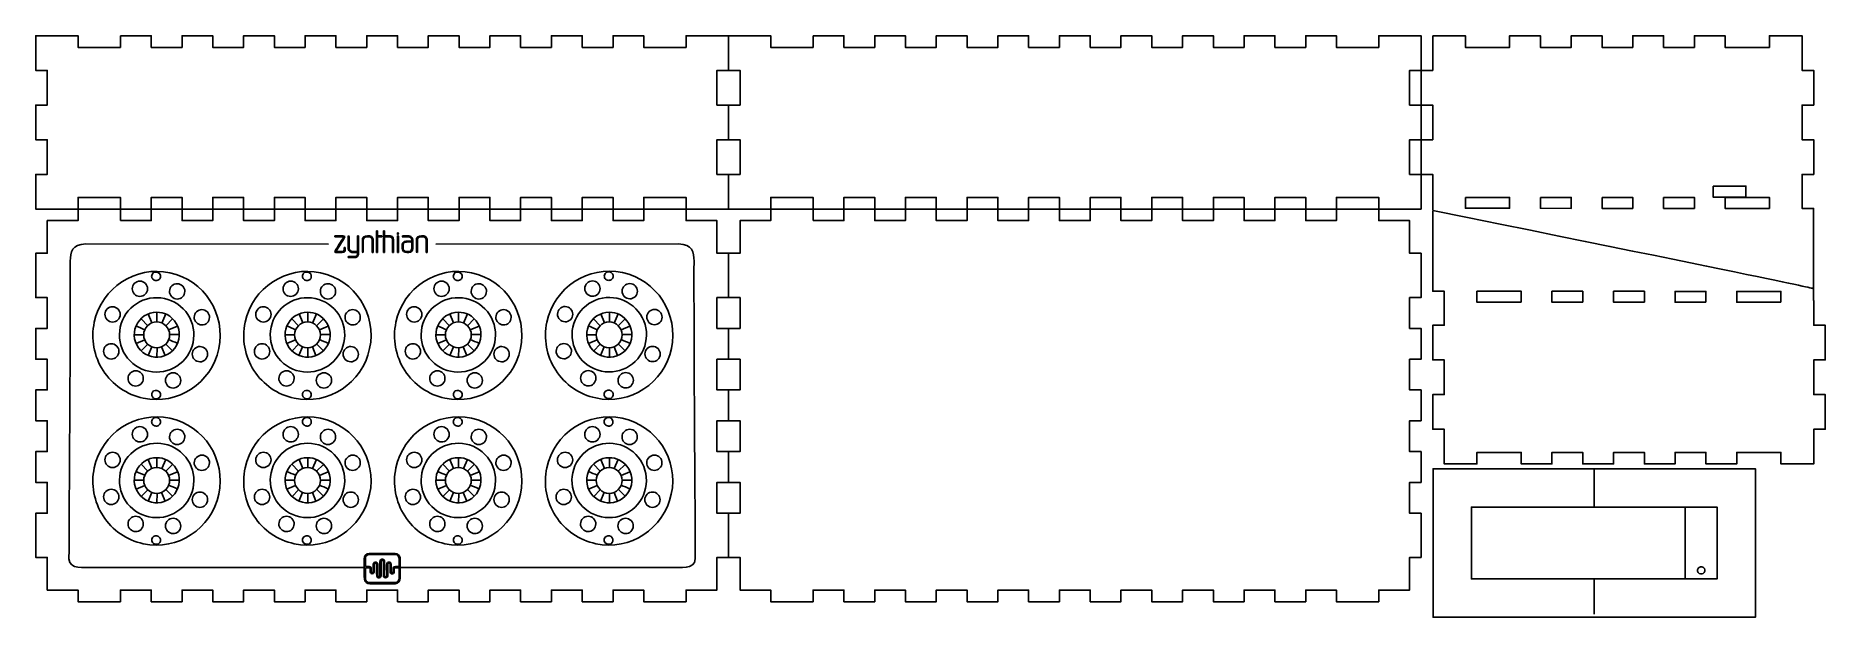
# Model space of a CAD drawing. Extents: x 0 to 436, y 10 to 151.
import ezdxf

# ---------------------------------------------------------------- set-up
doc = ezdxf.new("R2010")
doc.units = 0
doc.layers.add('Capa_1', color=7, linetype='CONTINUOUS')

msp = doc.modelspace()

# ---------------------------------------------------------------- linework, layer by layer
at = {"layer": 'Capa_1', "color": 7}
for points in [[(20.744079, 151.172549), (28.244086, 151.172549), (28.244086, 148.360046), (35.744092, 148.360046), (35.744092, 151.172549), (43.244098, 151.172549), (43.244098, 148.360046), (50.744104, 148.360046), (50.744104, 151.172549), (58.24411, 151.172549), (58.24411, 148.360046), (65.744116, 148.360046), (65.744116, 151.172549), (73.244123, 151.172549), (73.244123, 148.360046), (80.744129, 148.360046), (80.744129, 151.172549), (88.244135, 151.172549), (88.244135, 148.360046), (95.744141, 148.360046), (95.744141, 151.172549), (103.244147, 151.172549), (103.244147, 148.360046), (110.744153, 148.360046), (110.744153, 151.172549), (118.24416, 151.172549), (118.24416, 148.360046), (125.744166, 148.360046), (125.744166, 151.172549), (133.244172, 151.172549), (133.244172, 148.360046), (140.744178, 148.360046), (140.744178, 151.172549), (148.244184, 151.172549), (148.244184, 148.360046), (158.556693, 148.360046), (158.556693, 151.172549), (168.869201, 151.172549), (168.869201, 142.735042), (166.056699, 142.735042), (166.056699, 134.297535), (168.869201, 134.297535), (168.869201, 125.860028), (166.056699, 125.860028), (166.056699, 117.422521), (168.869201, 117.422521), (168.869201, 108.985014), (158.556693, 108.985014), (158.556693, 111.797516), (148.244184, 111.797516), (148.244184, 108.985014), (140.744178, 108.985014), (140.744178, 111.797516), (133.244172, 111.797516), (133.244172, 108.985014), (125.744166, 108.985014), (125.744166, 111.797516), (118.24416, 111.797516), (118.24416, 108.985014), (110.744153, 108.985014), (110.744153, 111.797516), (103.244147, 111.797516), (103.244147, 108.985014), (95.744141, 108.985014), (95.744141, 111.797516), (88.244135, 111.797516), (88.244135, 108.985014), (80.744129, 108.985014), (80.744129, 111.797516), (73.244123, 111.797516), (73.244123, 108.985014), (65.744116, 108.985014), (65.744116, 111.797516), (58.24411, 111.797516), (58.24411, 108.985014), (50.744104, 108.985014), (50.744104, 111.797516), (43.244098, 111.797516), (43.244098, 108.985014), (35.744092, 108.985014), (35.744092, 111.797516), (28.244086, 111.797516), (28.244086, 108.985014), (20.744079, 108.985014), (20.744079, 111.797516), (10.431571, 111.797516), (10.431571, 108.985014), (0.119063, 108.985014), (0.119063, 117.422521), (2.931565, 117.422521), (2.931565, 125.860028), (0.119063, 125.860028), (0.119063, 134.297535), (2.931565, 134.297535), (2.931565, 142.735042), (0.119063, 142.735042), (0.119063, 151.172549), (10.431571, 151.172549), (10.431571, 148.360046), (20.744079, 148.360046)], [(189.494218, 151.172549), (196.994224, 151.172549), (196.994224, 148.360046), (204.494231, 148.360046), (204.494231, 151.172549), (211.994237, 151.172549), (211.994237, 148.360046), (219.494243, 148.360046), (219.494243, 151.172549), (226.994249, 151.172549), (226.994249, 148.360046), (234.494255, 148.360046), (234.494255, 151.172549), (241.994261, 151.172549), (241.994261, 148.360046), (249.494268, 148.360046), (249.494268, 151.172549), (256.994274, 151.172549), (256.994274, 148.360046), (264.49428, 148.360046), (264.49428, 151.172549), (271.994286, 151.172549), (271.994286, 148.360046), (279.494292, 148.360046), (279.494292, 151.172549), (286.994298, 151.172549), (286.994298, 148.360046), (294.494305, 148.360046), (294.494305, 151.172549), (301.994311, 151.172549), (301.994311, 148.360046), (309.494317, 148.360046), (309.494317, 151.172549), (316.994323, 151.172549), (316.994323, 148.360046), (327.306832, 148.360046), (327.306832, 151.172549), (337.61934, 151.172549), (337.61934, 142.735042), (334.806838, 142.735042), (334.806838, 134.297535), (337.61934, 134.297535), (337.61934, 125.860028), (334.806838, 125.860028), (334.806838, 117.422521), (337.61934, 117.422521), (337.61934, 108.985014), (327.306832, 108.985014), (327.306832, 111.797516), (316.994323, 111.797516), (316.994323, 108.985014), (309.494317, 108.985014), (309.494317, 111.797516), (301.994311, 111.797516), (301.994311, 108.985014), (294.494305, 108.985014), (294.494305, 111.797516), (286.994298, 111.797516), (286.994298, 108.985014), (279.494292, 108.985014), (279.494292, 111.797516), (271.994286, 111.797516), (271.994286, 108.985014), (264.49428, 108.985014), (264.49428, 111.797516), (256.994274, 111.797516), (256.994274, 108.985014), (249.494268, 108.985014), (249.494268, 111.797516), (241.994261, 111.797516), (241.994261, 108.985014), (234.494255, 108.985014), (234.494255, 111.797516), (226.994249, 111.797516), (226.994249, 108.985014), (219.494243, 108.985014), (219.494243, 111.797516), (211.994237, 111.797516), (211.994237, 108.985014), (204.494231, 108.985014), (204.494231, 111.797516), (196.994224, 111.797516), (196.994224, 108.985014), (189.494218, 108.985014), (189.494218, 111.797516), (179.18171, 111.797516), (179.18171, 108.985014), (168.869201, 108.985014), (168.869201, 117.422521), (171.681704, 117.422521), (171.681704, 125.860028), (168.869201, 125.860028), (168.869201, 134.297535), (171.681704, 134.297535), (171.681704, 142.735042), (168.869201, 142.735042), (168.869201, 151.172549), (179.18171, 151.172549), (179.18171, 148.360046), (189.494218, 148.360046)], [(408.726578, 114.572016), (416.756128, 114.572016), (416.756128, 111.895813), (408.726578, 111.895813)], [(20.744079, 106.172498), (28.244086, 106.172498), (28.244086, 108.985001), (35.744092, 108.985001), (35.744092, 106.172498), (43.244098, 106.172498), (43.244098, 108.985001), (50.744104, 108.985001), (50.744104, 106.172498), (58.24411, 106.172498), (58.24411, 108.985001), (65.744116, 108.985001), (65.744116, 106.172498), (73.244123, 106.172498), (73.244123, 108.985001), (80.744129, 108.985001), (80.744129, 106.172498), (88.244135, 106.172498), (88.244135, 108.985001), (95.744141, 108.985001), (95.744141, 106.172498), (103.244147, 106.172498), (103.244147, 108.985001), (110.744153, 108.985001), (110.744153, 106.172498), (118.24416, 106.172498), (118.24416, 108.985001), (125.744166, 108.985001), (125.744166, 106.172498), (133.244172, 106.172498), (133.244172, 108.985001), (140.744178, 108.985001), (140.744178, 106.172498), (148.244184, 106.172498), (148.244184, 108.985001), (158.556693, 108.985001), (158.556693, 106.172498), (166.056699, 106.172498), (166.056699, 98.203742), (168.869201, 98.203742), (168.869201, 87.422483), (166.056699, 87.422483), (166.056699, 79.922477), (168.869201, 79.922477), (168.869201, 72.422471), (166.056699, 72.422471), (166.056699, 64.922464), (168.869201, 64.922464), (168.869201, 57.422458), (166.056699, 57.422458), (166.056699, 49.922452), (168.869201, 49.922452), (168.869201, 42.422446), (166.056699, 42.422446), (166.056699, 34.92244), (168.869201, 34.92244), (168.869201, 24.14118), (166.056699, 24.14118), (166.056699, 16.172424), (158.556693, 16.172424), (158.556693, 13.359922), (148.244184, 13.359922), (148.244184, 16.172424), (140.744178, 16.172424), (140.744178, 13.359922), (133.244172, 13.359922), (133.244172, 16.172424), (125.744166, 16.172424), (125.744166, 13.359922), (118.24416, 13.359922), (118.24416, 16.172424), (110.744153, 16.172424), (110.744153, 13.359922), (103.244147, 13.359922), (103.244147, 16.172424), (95.744141, 16.172424), (95.744141, 13.359922), (88.244135, 13.359922), (88.244135, 16.172424), (80.744129, 16.172424), (80.744129, 13.359922), (73.244123, 13.359922), (73.244123, 16.172424), (65.744116, 16.172424), (65.744116, 13.359922), (58.24411, 13.359922), (58.24411, 16.172424), (50.744104, 16.172424), (50.744104, 13.359922), (43.244098, 13.359922), (43.244098, 16.172424), (35.744092, 16.172424), (35.744092, 13.359922), (28.244086, 13.359922), (28.244086, 16.172424), (20.744079, 16.172424), (20.744079, 13.359922), (10.431571, 13.359922), (10.431571, 16.172424), (2.931565, 16.172424), (2.931565, 24.14118), (0.119063, 24.14118), (0.119063, 34.92244), (2.931565, 34.92244), (2.931565, 42.422446), (0.119063, 42.422446), (0.119063, 49.922452), (2.931565, 49.922452), (2.931565, 57.422458), (0.119063, 57.422458), (0.119063, 64.922464), (2.931565, 64.922464), (2.931565, 72.422471), (0.119063, 72.422471), (0.119063, 79.922477), (2.931565, 79.922477), (2.931565, 87.422483), (0.119063, 87.422483), (0.119063, 98.203742), (2.931565, 98.203742), (2.931565, 106.172498), (10.431571, 106.172498), (10.431571, 108.985001), (20.744079, 108.985001)], [(189.494218, 106.172498), (196.994224, 106.172498), (196.994224, 108.985001), (204.494231, 108.985001), (204.494231, 106.172498), (211.994237, 106.172498), (211.994237, 108.985001), (219.494243, 108.985001), (219.494243, 106.172498), (226.994249, 106.172498), (226.994249, 108.985001), (234.494255, 108.985001), (234.494255, 106.172498), (241.994261, 106.172498), (241.994261, 108.985001), (249.494268, 108.985001), (249.494268, 106.172498), (256.994274, 106.172498), (256.994274, 108.985001), (264.49428, 108.985001), (264.49428, 106.172498), (271.994286, 106.172498), (271.994286, 108.985001), (279.494292, 108.985001), (279.494292, 106.172498), (286.994298, 106.172498), (286.994298, 108.985001), (294.494305, 108.985001), (294.494305, 106.172498), (301.994311, 106.172498), (301.994311, 108.985001), (309.494317, 108.985001), (309.494317, 106.172498), (316.994323, 106.172498), (316.994323, 108.985001), (327.306832, 108.985001), (327.306832, 106.172498), (334.806838, 106.172498), (334.806838, 98.203742), (337.61934, 98.203742), (337.61934, 87.422483), (334.806838, 87.422483), (334.806838, 79.922477), (337.61934, 79.922477), (337.61934, 72.422471), (334.806838, 72.422471), (334.806838, 64.922464), (337.61934, 64.922464), (337.61934, 57.422458), (334.806838, 57.422458), (334.806838, 49.922452), (337.61934, 49.922452), (337.61934, 42.422446), (334.806838, 42.422446), (334.806838, 34.92244), (337.61934, 34.92244), (337.61934, 24.14118), (334.806838, 24.14118), (334.806838, 16.172424), (327.306832, 16.172424), (327.306832, 13.359922), (316.994323, 13.359922), (316.994323, 16.172424), (309.494317, 16.172424), (309.494317, 13.359922), (301.994311, 13.359922), (301.994311, 16.172424), (294.494305, 16.172424), (294.494305, 13.359922), (286.994298, 13.359922), (286.994298, 16.172424), (279.494292, 16.172424), (279.494292, 13.359922), (271.994286, 13.359922), (271.994286, 16.172424), (264.49428, 16.172424), (264.49428, 13.359922), (256.994274, 13.359922), (256.994274, 16.172424), (249.494268, 16.172424), (249.494268, 13.359922), (241.994261, 13.359922), (241.994261, 16.172424), (234.494255, 16.172424), (234.494255, 13.359922), (226.994249, 13.359922), (226.994249, 16.172424), (219.494243, 16.172424), (219.494243, 13.359922), (211.994237, 13.359922), (211.994237, 16.172424), (204.494231, 16.172424), (204.494231, 13.359922), (196.994224, 13.359922), (196.994224, 16.172424), (189.494218, 16.172424), (189.494218, 13.359922), (179.18171, 13.359922), (179.18171, 16.172424), (171.681704, 16.172424), (171.681704, 24.14118), (168.869201, 24.14118), (168.869201, 34.92244), (171.681704, 34.92244), (171.681704, 42.422446), (168.869201, 42.422446), (168.869201, 49.922452), (171.681704, 49.922452), (171.681704, 57.422458), (168.869201, 57.422458), (168.869201, 64.922464), (171.681704, 64.922464), (171.681704, 72.422471), (168.869201, 72.422471), (168.869201, 79.922477), (171.681704, 79.922477), (171.681704, 87.422483), (168.869201, 87.422483), (168.869201, 98.203742), (171.681704, 98.203742), (171.681704, 106.172498), (179.18171, 106.172498), (179.18171, 108.985001), (189.494218, 108.985001)], [(348.400803, 111.797487), (359.181637, 111.797487), (359.181637, 109.161493), (348.400803, 109.167198)], [(366.681664, 111.797487), (374.18169, 111.797487), (374.18169, 109.153754), (366.681664, 109.157723)], [(381.681717, 111.797487), (389.181744, 111.797487), (389.181744, 109.146486), (381.681717, 109.149959)], [(396.681771, 111.797487), (404.181798, 111.797487), (404.181798, 109.138722), (396.681771, 109.142691)], [(411.681826, 111.797487), (422.463144, 111.797487), (422.463144, 109.129024), (411.681826, 109.134977)], [(30.498039, 92.38712)], [(67.243425, 92.38712)], [(103.988811, 92.38712)], [(140.759809, 92.429242)], [(27.295518, 89.181916)], [(36.38557, 88.553666)], [(64.040905, 89.181916)], [(73.130956, 88.553666)], [(100.786291, 89.181916)], [(109.876343, 88.553666)], [(137.557289, 89.224038)], [(146.64734, 88.595788)], [(361.994618, 86.298046), (351.2133, 86.298046), (351.2133, 88.966509), (361.994618, 88.960556)], [(376.994673, 86.298046), (369.494646, 86.298046), (369.494646, 88.956811), (376.994673, 88.952842)], [(391.994726, 86.298046), (384.494699, 86.298046), (384.494699, 88.949047), (391.994726, 88.945574)], [(406.99478, 86.298046), (399.494753, 86.298046), (399.494753, 88.941779), (406.99478, 88.93781)], [(425.275641, 86.298046), (414.494807, 86.298046), (414.494807, 88.93404), (425.275641, 88.928335)], [(20.644088, 82.952784)], [(57.389474, 82.952784)], [(94.13486, 82.952784)], [(130.905858, 82.994906)], [(42.397285, 82.236497)], [(79.142671, 82.236497)], [(115.888058, 82.236497)], [(152.659055, 82.278619)], [(29.568489, 75.183878)], [(38.435056, 76.456871)], [(44.71095, 74.983542)], [(66.313877, 75.183878)], [(75.180443, 76.456871)], [(81.456337, 74.983542)], [(103.059259, 75.183878)], [(111.925829, 76.456871)], [(118.201723, 74.983542)], [(139.804661, 75.183878)], [(148.696827, 76.498992)], [(154.972721, 75.025664)], [(20.320887, 73.942224)], [(41.936172, 73.255152)], [(57.066273, 73.942224)], [(78.681558, 73.255152)], [(93.811659, 73.942224)], [(115.426945, 73.255152)], [(130.582657, 73.984345)], [(152.197943, 73.297273)], [(26.274169, 67.349217)], [(35.39343, 66.858878)], [(63.019556, 67.349217)], [(72.138816, 66.858878)], [(99.764942, 67.349217)], [(108.884203, 66.858878)], [(136.53594, 67.391339)], [(145.655201, 66.901)], [(30.486482, 63.579576)], [(67.231869, 63.579576)], [(103.977255, 63.579576)], [(140.748253, 63.621698)], [(30.498039, 56.949648)], [(67.243425, 56.949648)], [(103.988811, 56.949648)], [(140.734224, 56.949648)], [(140.734224, 56.949648)], [(27.295518, 53.744445)], [(36.38557, 53.116195)], [(64.040905, 53.744445)], [(73.130956, 53.116195)], [(100.786291, 53.744445)], [(109.876343, 53.116195)], [(137.531704, 53.744445)], [(137.531704, 53.744445)], [(146.621755, 53.116195)], [(146.621755, 53.116195)], [(20.644088, 47.515313)], [(42.397285, 46.799026)], [(57.389474, 47.515313)], [(79.142671, 46.799026)], [(94.13486, 47.515313)], [(115.888058, 46.799026)], [(130.880273, 47.515313)], [(130.880273, 47.515313)], [(152.63347, 46.799026)], [(152.63347, 46.799026)], [(29.568489, 39.74641)], [(38.435056, 41.019399)], [(44.71095, 39.546071)], [(66.313877, 39.74641)], [(75.180443, 41.019399)], [(81.456337, 39.546071)], [(103.059259, 39.74641)], [(111.925829, 41.019399)], [(118.201723, 39.546071)], [(139.804661, 39.74641)], [(148.671242, 41.019399)], [(148.671242, 41.019399)], [(154.947135, 39.546071)], [(154.947135, 39.546071)], [(20.320887, 38.504752)], [(41.936172, 37.81768)], [(57.066273, 38.504752)], [(78.681558, 37.81768)], [(93.811659, 38.504752)], [(115.426945, 37.81768)], [(130.557072, 38.504752)], [(130.557072, 38.504752)], [(152.172357, 37.81768)], [(152.172357, 37.81768)], [(26.274169, 31.911746)], [(35.39343, 31.421407)], [(63.019556, 31.911746)], [(72.138816, 31.421407)], [(99.764942, 31.911746)], [(108.884203, 31.421407)], [(136.510354, 31.911746)], [(136.510354, 31.911746)], [(145.629615, 31.421407)], [(145.629615, 31.421407)], [(30.486482, 28.142104)], [(67.231869, 28.142104)], [(103.977255, 28.142104)], [(140.722668, 28.142104)], [(140.722668, 28.142104)], [(406.748083, 20.781569)]]:
    msp.add_lwpolyline(points, close=True, dxfattribs=at)
for points in [[(340.431813, 151.172499), (340.431813, 142.735035), (337.619482, 142.735035), (337.619482, 134.297547), (340.431813, 134.297547), (340.431813, 125.860084), (337.619482, 125.860084), (337.619482, 117.42262), (340.431813, 117.42262), (340.431813, 111.420084), (340.437146, 111.420084), (340.437146, 108.604355)], [(433.222666, 89.58856), (433.222666, 109.123716), (430.432138, 109.126196), (430.432138, 117.423662), (433.244467, 117.423662), (433.244467, 125.861125), (430.432138, 125.861125), (430.432138, 134.298589), (433.244467, 134.298589), (433.244467, 142.736077), (430.432138, 142.736077), (430.432138, 151.173541), (422.463144, 151.173541), (422.463144, 148.360168), (411.681826, 148.360168), (411.681826, 151.172499), (404.181798, 151.172499), (404.181798, 148.360168), (396.681771, 148.360168), (396.681771, 151.172499), (389.181744, 151.172499), (389.181744, 148.360168), (381.681717, 148.360168), (381.681717, 151.172499), (374.18169, 151.172499), (374.18169, 148.360168), (366.681664, 148.360168), (366.681664, 151.172499), (359.181637, 151.172499), (359.181637, 148.360168), (348.400803, 148.360168), (348.400803, 151.172499), (340.431813, 151.172499)], [(340.453778, 108.506973), (340.453778, 88.971817), (343.244305, 88.969337), (343.244305, 80.671871), (340.431977, 80.671871), (340.431977, 72.234408), (343.244305, 72.234408), (343.244305, 63.796944), (340.431977, 63.796944), (340.431977, 55.359456), (343.244305, 55.359456), (343.244305, 46.921993), (351.2133, 46.921993), (351.2133, 49.735365), (361.994618, 49.735365), (361.994618, 46.923034), (369.494646, 46.923034), (369.494646, 49.735365), (376.994673, 49.735365), (376.994673, 46.923034), (384.494699, 46.923034), (384.494699, 49.735365), (391.994726, 49.735365), (391.994726, 46.923034), (399.494753, 46.923034), (399.494753, 49.735365), (406.99478, 49.735365), (406.99478, 46.923034), (414.494807, 46.923034), (414.494807, 49.735365), (425.275641, 49.735365), (425.275641, 46.923034), (433.244631, 46.923034), (433.244631, 55.360498), (436.056961, 55.360498), (436.056961, 63.797986), (433.244631, 63.797986), (433.244631, 72.23545), (436.056961, 72.23545), (436.056961, 80.672913), (433.244631, 80.672913), (433.244631, 86.675449), (433.239297, 86.675449), (433.239297, 89.491178)], [(379.734405, 9.58808), (340.532191, 9.58808), (340.532191, 45.719236), (379.734405, 45.719236)], [(379.734405, 45.719236), (379.7344, 36.392965), (409.712134, 36.392965), (409.712134, 18.914378), (379.7344, 18.914378), (379.734405, 10.338068)], [(379.734405, 45.719236), (419.038061, 45.719236), (419.038061, 9.58808), (379.734405, 9.58808)], [(379.7344, 18.914378), (349.858462, 18.914378), (349.858462, 36.392965), (349.858462, 36.392965), (379.7344, 36.392965)], [(401.910296, 36.466175), (401.910296, 18.841168)]]:
    msp.add_lwpolyline(points, dxfattribs=at)
at = {"layer": 'Capa_1', "color": 5}
for points in [[(71.417471, 100.397038), (12.281723, 100.473138)], [(97.570719, 100.397038), (156.70654, 100.473138)], [(27.533949, 83.445095), (28.409667, 81.24482)], [(29.642493, 83.827048), (29.630852, 81.473711)], [(31.761012, 83.436787), (30.821979, 81.222569)], [(64.279337, 83.445095), (65.155055, 81.24482)], [(66.387881, 83.827048), (66.376239, 81.473711)], [(68.5064, 83.436787), (67.567367, 81.222569)], [(101.024719, 83.445095), (101.900437, 81.24482)], [(103.133263, 83.827048), (103.121621, 81.473711)], [(105.251782, 83.436787), (104.312749, 81.222569)], [(137.770121, 83.445095), (138.645839, 81.24482)], [(139.878665, 83.827048), (139.867024, 81.473711)], [(141.997184, 83.436787), (141.058151, 81.222569)], [(25.752483, 82.252671), (27.381099, 80.569815)], [(33.429845, 82.250211), (31.774717, 80.573361)], [(34.607214, 80.46004), (32.467502, 79.565298)], [(62.497871, 82.252671), (64.126487, 80.569815)], [(70.175233, 82.250211), (68.520105, 80.573361)], [(71.352602, 80.46004), (69.21289, 79.565298)], [(99.243253, 82.252671), (100.871869, 80.569815)], [(106.920615, 82.250211), (105.265487, 80.573361)], [(108.097984, 80.46004), (105.958272, 79.565298)], [(135.988655, 82.252671), (137.617271, 80.569815)], [(143.666017, 82.250211), (142.010889, 80.573361)], [(144.843386, 80.46004), (142.703674, 79.565298)], [(26.678869, 77.116791), (24.563631, 76.211837)], [(27.398271, 76.067004), (25.825799, 74.433625)], [(28.351036, 75.428009), (27.475953, 73.295176)], [(29.661861, 75.184433), (29.642546, 72.877584)], [(30.75332, 75.405387), (31.608321, 73.302902)], [(31.813982, 76.118598), (33.447202, 74.49022)], [(63.424257, 77.116791), (61.309019, 76.211837)], [(64.143659, 76.067004), (62.571187, 74.433625)], [(65.096423, 75.428009), (64.22134, 73.295176)], [(66.407249, 75.184433), (66.387934, 72.877584)], [(67.498708, 75.405387), (68.353709, 73.302902)], [(68.559369, 76.118598), (70.192589, 74.49022)], [(100.169639, 77.116791), (98.054401, 76.211837)], [(100.889041, 76.067004), (99.316569, 74.433625)], [(101.841805, 75.428009), (100.966722, 73.295176)], [(103.152631, 75.184433), (103.133316, 72.877584)], [(104.24409, 75.405387), (105.099091, 73.302902)], [(105.304751, 76.118598), (106.937971, 74.49022)], [(136.915041, 77.116791), (134.799803, 76.211837)], [(137.634443, 76.067004), (136.061971, 74.433625)], [(138.587207, 75.428009), (137.712125, 73.295176)], [(139.898033, 75.184433), (139.878718, 72.877584)], [(140.989492, 75.405387), (141.844493, 73.302902)], [(142.050154, 76.118598), (143.683374, 74.49022)], [(27.533949, 48.007628), (28.409667, 45.807353)], [(29.642493, 48.389581), (29.630852, 46.036244)], [(31.761012, 47.99932), (30.821979, 45.785102)], [(64.279337, 48.007628), (65.155055, 45.807353)], [(66.387881, 48.389581), (66.376239, 46.036244)], [(68.5064, 47.99932), (67.567367, 45.785102)], [(101.024719, 48.007628), (101.900437, 45.807353)], [(103.133263, 48.389581), (103.121621, 46.036244)], [(105.251782, 47.99932), (104.312749, 45.785102)], [(137.770121, 48.007628), (138.645839, 45.807353)], [(139.878665, 48.389581), (139.867024, 46.036244)], [(141.997184, 47.99932), (141.058151, 45.785102)], [(25.752483, 46.815204), (27.381099, 45.132348)], [(33.429845, 46.812743), (31.774717, 45.135894)], [(34.607214, 45.022572), (32.467502, 44.127831)], [(62.497871, 46.815204), (64.126487, 45.132348)], [(70.175233, 46.812743), (68.520105, 45.135894)], [(71.352602, 45.022572), (69.21289, 44.127831)], [(99.243253, 46.815204), (100.871869, 45.132348)], [(106.920615, 46.812743), (105.265487, 45.135894)], [(108.097984, 45.022572), (105.958272, 44.127831)], [(135.988655, 46.815204), (137.617271, 45.132348)], [(143.666017, 46.812743), (142.010889, 45.135894)], [(144.843386, 45.022572), (142.703674, 44.127831)], [(26.678869, 41.679324), (24.563631, 40.77437)], [(27.398271, 40.629537), (25.825799, 38.996158)], [(28.351036, 39.990541), (27.475953, 37.857709)], [(29.661861, 39.746966), (29.642546, 37.440117)], [(30.75332, 39.96792), (31.608321, 37.865435)], [(31.813982, 40.68113), (33.447202, 39.052752)], [(63.424257, 41.679324), (61.309019, 40.77437)], [(64.143659, 40.629537), (62.571187, 38.996158)], [(65.096423, 39.990541), (64.22134, 37.857709)], [(66.407249, 39.746966), (66.387934, 37.440117)], [(67.498708, 39.96792), (68.353709, 37.865435)], [(68.559369, 40.68113), (70.192589, 39.052752)], [(100.169639, 41.679324), (98.054401, 40.77437)], [(100.889041, 40.629537), (99.316569, 38.996158)], [(101.841805, 39.990541), (100.966722, 37.857709)], [(103.152631, 39.746966), (103.133316, 37.440117)], [(104.24409, 39.96792), (105.099091, 37.865435)], [(105.304751, 40.68113), (106.937971, 39.052752)], [(136.915041, 41.679324), (134.799803, 40.77437)], [(137.634443, 40.629537), (136.061971, 38.996158)], [(138.587207, 39.990541), (137.712125, 37.857709)], [(139.898033, 39.746966), (139.878718, 37.440117)], [(140.989492, 39.96792), (141.844493, 37.865435)], [(142.050154, 40.68113), (143.683374, 39.052752)], [(81.417795, 24.879145), (81.417504, 24.879224)], [(13.976951, 21.695575), (80.052915, 21.695575)], [(87.605023, 17.998496), (87.604785, 17.998338)], [(155.01131, 21.695575), (88.935274, 21.695575)]]:
    msp.add_lwpolyline(points, dxfattribs=at)
for points in [[(83.388581, 102.210114)], [(88.554616, 103.015958)], [(91.728589, 100.960064)], [(77.724749, 97.18075)], [(82.048416, 98.430536)], [(87.059955, 98.430589)], [(88.235475, 98.430536)], [(95.221758, 98.430536)], [(29.592222, 83.864936)], [(29.592222, 83.864936)], [(66.33761, 83.864936)], [(66.33761, 83.864936)], [(103.082992, 83.864936)], [(103.082992, 83.864936)], [(139.828394, 83.864936)], [(139.828394, 83.864936)], [(29.592222, 48.427469)], [(29.592222, 48.427469)], [(66.33761, 48.427469)], [(66.33761, 48.427469)], [(103.082992, 48.427469)], [(103.082992, 48.427469)], [(139.828394, 48.427469)], [(139.828394, 48.427469)], [(87.630952, 25.130764)]]:
    msp.add_lwpolyline(points, close=True, dxfattribs=at)
at = {"layer": 'Capa_1', "color": 7}
for points in [[(340.437146, 108.604355), (433.605668, 89.842039), (433.222666, 89.58856), (433.222666, 89.58856)], [(14.367627, 81.410204), (16.153826, 89.843691), (24.39441, 95.241725), (32.773487, 93.467051)], [(23.650379, 89.95395), (23.863571, 90.960528), (24.852389, 91.603694), (25.858966, 91.390503)], [(28.528062, 92.049444), (28.369043, 92.28334), (28.311952, 92.566982), (28.369348, 92.837973)], [(28.369348, 92.837973), (28.488868, 93.402281), (29.062281, 93.758817), (29.650103, 93.634318)], [(29.217283, 91.590773), (28.935001, 91.65056), (28.687081, 91.815549), (28.528062, 92.049444)], [(30.033275, 91.730643), (29.793087, 91.581299), (29.499566, 91.530986), (29.217283, 91.590773)], [(29.650103, 93.634318), (30.237924, 93.509818), (30.617558, 92.951429), (30.498039, 92.38712)], [(30.498039, 92.38712), (30.440644, 92.116129), (30.273463, 91.879987), (30.033275, 91.730643)], [(32.773487, 93.467051), (41.152563, 91.692376), (46.497147, 83.417028), (44.71095, 74.983542)], [(51.113014, 81.410204), (52.899212, 89.843691), (61.139796, 95.241725), (69.518873, 93.467051)], [(60.395765, 89.95395), (60.608957, 90.960528), (61.597775, 91.603694), (62.604352, 91.390503)], [(65.273448, 92.049444), (65.114429, 92.28334), (65.057338, 92.566982), (65.114734, 92.837973)], [(65.114734, 92.837973), (65.234254, 93.402281), (65.807667, 93.758817), (66.395489, 93.634318)], [(65.96267, 91.590773), (65.680387, 91.65056), (65.432467, 91.815549), (65.273448, 92.049444)], [(66.778661, 91.730643), (66.538473, 91.581299), (66.244952, 91.530986), (65.96267, 91.590773)], [(66.395489, 93.634318), (66.98331, 93.509818), (67.362944, 92.951429), (67.243425, 92.38712)], [(67.243425, 92.38712), (67.18603, 92.116129), (67.018849, 91.879987), (66.778661, 91.730643)], [(69.518873, 93.467051), (77.897949, 91.692376), (83.242533, 83.417028), (81.456337, 74.983542)], [(87.8584, 81.410204), (89.644599, 89.843691), (97.885183, 95.241725), (106.264259, 93.467051)], [(97.141152, 89.95395), (97.354343, 90.960528), (98.343161, 91.603694), (99.349738, 91.390503)], [(102.018834, 92.049444), (101.859816, 92.28334), (101.802724, 92.566982), (101.86012, 92.837973)], [(101.86012, 92.837973), (101.97964, 93.402281), (102.553054, 93.758817), (103.140875, 93.634318)], [(102.708056, 91.590773), (102.425774, 91.65056), (102.177853, 91.815549), (102.018834, 92.049444)], [(103.524047, 91.730643), (103.283859, 91.581299), (102.990338, 91.530986), (102.708056, 91.590773)], [(103.140875, 93.634318), (103.728697, 93.509818), (104.10833, 92.951429), (103.988811, 92.38712)], [(103.988811, 92.38712), (103.931416, 92.116129), (103.764236, 91.879987), (103.524047, 91.730643)], [(106.264259, 93.467051), (114.643335, 91.692376), (119.987919, 83.417028), (118.201723, 74.983542)], [(124.629398, 81.452326), (126.415597, 89.885813), (134.65618, 95.283847), (143.035257, 93.509172)], [(133.91215, 89.996072), (134.125341, 91.002649), (135.114159, 91.645816), (136.120736, 91.432625)], [(138.789832, 92.091566), (138.630814, 92.325461), (138.573722, 92.609104), (138.631118, 92.880095)], [(138.631118, 92.880095), (138.750638, 93.444403), (139.324051, 93.800938), (139.911873, 93.676439)], [(139.479054, 91.632894), (139.196772, 91.692681), (138.948851, 91.85767), (138.789832, 92.091566)], [(140.295045, 91.772764), (140.054857, 91.62342), (139.761336, 91.573107), (139.479054, 91.632894)], [(139.911873, 93.676439), (140.499694, 93.551939), (140.879328, 92.99355), (140.759809, 92.429242)], [(140.759809, 92.429242), (140.702414, 92.15825), (140.535234, 91.922109), (140.295045, 91.772764)], [(143.035257, 93.509172), (151.414333, 91.734498), (156.758917, 83.45915), (154.972721, 75.025664)], [(25.086932, 87.745364), (24.080355, 87.958555), (23.437188, 88.947373), (23.650379, 89.95395)], [(24.62679, 85.932283), (26.64177, 87.242907), (29.094865, 87.699402), (31.446422, 87.201347)], [(27.295518, 89.181916), (27.082327, 88.175339), (26.093509, 87.532173), (25.086932, 87.745364)], [(25.858966, 91.390503), (26.865543, 91.177312), (27.50871, 90.188494), (27.295518, 89.181916)], [(31.446422, 87.201347), (33.797979, 86.703291), (35.85537, 85.291482), (37.165993, 83.276502)], [(34.176983, 87.117114), (33.170406, 87.330305), (32.52724, 88.319123), (32.740431, 89.325701)], [(32.740431, 89.325701), (32.953622, 90.332278), (33.94244, 90.975444), (34.949017, 90.762253)], [(36.38557, 88.553666), (36.172379, 87.547089), (35.183561, 86.903923), (34.176983, 87.117114)], [(34.949017, 90.762253), (35.955595, 90.549062), (36.598761, 89.560244), (36.38557, 88.553666)], [(61.832318, 87.745364), (60.825741, 87.958555), (60.182574, 88.947373), (60.395765, 89.95395)], [(61.372176, 85.932283), (63.387157, 87.242907), (65.840251, 87.699402), (68.191808, 87.201347)], [(64.040905, 89.181916), (63.827713, 88.175339), (62.838895, 87.532173), (61.832318, 87.745364)], [(62.604352, 91.390503), (63.610929, 91.177312), (64.254096, 90.188494), (64.040905, 89.181916)], [(68.191808, 87.201347), (70.543365, 86.703291), (72.600756, 85.291482), (73.911379, 83.276502)], [(70.92237, 87.117114), (69.915792, 87.330305), (69.272626, 88.319123), (69.485817, 89.325701)], [(69.485817, 89.325701), (69.699009, 90.332278), (70.687826, 90.975444), (71.694404, 90.762253)], [(73.130956, 88.553666), (72.917765, 87.547089), (71.928947, 86.903923), (70.92237, 87.117114)], [(71.694404, 90.762253), (72.700981, 90.549062), (73.344147, 89.560244), (73.130956, 88.553666)], [(98.577704, 87.745364), (97.571127, 87.958555), (96.927961, 88.947373), (97.141152, 89.95395)], [(98.117563, 85.932283), (100.132543, 87.242907), (102.585638, 87.699402), (104.937194, 87.201347)], [(100.786291, 89.181916), (100.573099, 88.175339), (99.584282, 87.532173), (98.577704, 87.745364)], [(99.349738, 91.390503), (100.356316, 91.177312), (100.999482, 90.188494), (100.786291, 89.181916)], [(104.937194, 87.201347), (107.288751, 86.703291), (109.346142, 85.291482), (110.656765, 83.276502)], [(107.667756, 87.117114), (106.661179, 87.330305), (106.018012, 88.319123), (106.231203, 89.325701)], [(106.231203, 89.325701), (106.444395, 90.332278), (107.433213, 90.975444), (108.43979, 90.762253)], [(109.876343, 88.553666), (109.663151, 87.547089), (108.674333, 86.903923), (107.667756, 87.117114)], [(108.43979, 90.762253), (109.446367, 90.549062), (110.089534, 89.560244), (109.876343, 88.553666)], [(135.348702, 87.787485), (134.342125, 88.000677), (133.698959, 88.989495), (133.91215, 89.996072)], [(134.888561, 85.974405), (136.903541, 87.285028), (139.356636, 87.741524), (141.708192, 87.243468)], [(137.557289, 89.224038), (137.344097, 88.217461), (136.35528, 87.574294), (135.348702, 87.787485)], [(136.120736, 91.432625), (137.127314, 91.219433), (137.77048, 90.230615), (137.557289, 89.224038)], [(141.708192, 87.243468), (144.059749, 86.745413), (146.11714, 85.333604), (147.427763, 83.318624)], [(144.438754, 87.159236), (143.432177, 87.372427), (142.78901, 88.361245), (143.002201, 89.367822)], [(143.002201, 89.367822), (143.215393, 90.3744), (144.204211, 91.017566), (145.210788, 90.804375)], [(146.64734, 88.595788), (146.434149, 87.589211), (145.445331, 86.946044), (144.438754, 87.159236)], [(145.210788, 90.804375), (146.217365, 90.591183), (146.860532, 89.602366), (146.64734, 88.595788)], [(17.25981, 82.323005), (16.990403, 82.737195), (16.896568, 83.241443), (16.998946, 83.724819)], [(16.998946, 83.724819), (17.101324, 84.208195), (17.39153, 84.631103), (17.80572, 84.900509)], [(17.80572, 84.900509), (18.219911, 85.169915), (18.724159, 85.26375), (19.207535, 85.161371)], [(20.644088, 82.952784), (20.430896, 81.946207), (19.442078, 81.30304), (18.435501, 81.516232)], [(19.207535, 85.161371), (20.214112, 84.948179), (20.857279, 83.959362), (20.644088, 82.952784)], [(20.701946, 80.212712), (21.200001, 82.564269), (22.61181, 84.62166), (24.62679, 85.932283)], [(37.165993, 83.276502), (38.476616, 81.261522), (38.933112, 78.808427), (38.435056, 76.456871)], [(39.013007, 81.606718), (38.743601, 82.020908), (38.649765, 82.525156), (38.752143, 83.008532)], [(38.752143, 83.008532), (38.854521, 83.491908), (39.144727, 83.914816), (39.558918, 84.184222)], [(39.558918, 84.184222), (39.973109, 84.453628), (40.477357, 84.547463), (40.960732, 84.445084)], [(40.960732, 84.445084), (41.96731, 84.231893), (42.610476, 83.243075), (42.397285, 82.236497)], [(54.005196, 82.323005), (53.735789, 82.737195), (53.641954, 83.241443), (53.744332, 83.724819)], [(53.744332, 83.724819), (53.84671, 84.208195), (54.136916, 84.631103), (54.551107, 84.900509)], [(54.551107, 84.900509), (54.965298, 85.169915), (55.469545, 85.26375), (55.952921, 85.161371)], [(57.389474, 82.952784), (57.176282, 81.946207), (56.187465, 81.30304), (55.180887, 81.516232)], [(55.952921, 85.161371), (56.959499, 84.948179), (57.602665, 83.959362), (57.389474, 82.952784)], [(57.447332, 80.212712), (57.945388, 82.564269), (59.357196, 84.62166), (61.372176, 85.932283)], [(73.911379, 83.276502), (75.222002, 81.261522), (75.678498, 78.808427), (75.180443, 76.456871)], [(75.758393, 81.606718), (75.488987, 82.020908), (75.395151, 82.525156), (75.497529, 83.008532)], [(75.497529, 83.008532), (75.599908, 83.491908), (75.890113, 83.914816), (76.304304, 84.184222)], [(76.304304, 84.184222), (76.718495, 84.453628), (77.222743, 84.547463), (77.706119, 84.445084)], [(77.706119, 84.445084), (78.712696, 84.231893), (79.355862, 83.243075), (79.142671, 82.236497)], [(90.750582, 82.323005), (90.481176, 82.737195), (90.38734, 83.241443), (90.489718, 83.724819)], [(90.489718, 83.724819), (90.592096, 84.208195), (90.882302, 84.631103), (91.296493, 84.900509)], [(91.296493, 84.900509), (91.710684, 85.169915), (92.214932, 85.26375), (92.698307, 85.161371)], [(94.13486, 82.952784), (93.921669, 81.946207), (92.932851, 81.30304), (91.926273, 81.516232)], [(92.698307, 85.161371), (93.704885, 84.948179), (94.348051, 83.959362), (94.13486, 82.952784)], [(94.192718, 80.212712), (94.690774, 82.564269), (96.102583, 84.62166), (98.117563, 85.932283)], [(110.656765, 83.276502), (111.967389, 81.261522), (112.423884, 78.808427), (111.925829, 76.456871)], [(112.50378, 81.606718), (112.234373, 82.020908), (112.140538, 82.525156), (112.242916, 83.008532)], [(112.242916, 83.008532), (112.345294, 83.491908), (112.6355, 83.914816), (113.04969, 84.184222)], [(113.04969, 84.184222), (113.463881, 84.453628), (113.968129, 84.547463), (114.451505, 84.445084)], [(114.451505, 84.445084), (115.458082, 84.231893), (116.101249, 83.243075), (115.888058, 82.236497)], [(127.52158, 82.365126), (127.252174, 82.779317), (127.158338, 83.283565), (127.260716, 83.76694)], [(127.260716, 83.76694), (127.363094, 84.250316), (127.6533, 84.673225), (128.067491, 84.942631)], [(128.067491, 84.942631), (128.481682, 85.212036), (128.98593, 85.305871), (129.469305, 85.203493)], [(130.905858, 82.994906), (130.692666, 81.988329), (129.703849, 81.345162), (128.697271, 81.558353)], [(129.469305, 85.203493), (130.475883, 84.990301), (131.119049, 84.001483), (130.905858, 82.994906)], [(130.963716, 80.254834), (131.461772, 82.606391), (132.87358, 84.663782), (134.888561, 85.974405)], [(147.427763, 83.318624), (148.738387, 81.303644), (149.194882, 78.850549), (148.696827, 76.498992)], [(149.274777, 81.64884), (149.005371, 82.06303), (148.911536, 82.567278), (149.013914, 83.050654)], [(149.013914, 83.050654), (149.116292, 83.53403), (149.406497, 83.956938), (149.820688, 84.226344)], [(149.820688, 84.226344), (150.234879, 84.49575), (150.739127, 84.589585), (151.222503, 84.487206)], [(151.222503, 84.487206), (152.22908, 84.274014), (152.872247, 83.285196), (152.659055, 82.278619)], [(16.524381, 69.671393), (14.285672, 73.137724), (13.509865, 77.360301), (14.367627, 81.410204)], [(18.435501, 81.516232), (17.952125, 81.618609), (17.529216, 81.908814), (17.25981, 82.323005)], [(21.971009, 73.393081), (20.660386, 75.408061), (20.20389, 77.861156), (20.701946, 80.212712)], [(26.417381, 78.334827), (26.417399, 80.075026), (27.828193, 81.485725), (29.568489, 81.485723)], [(29.568489, 81.485723), (31.308796, 81.48574), (32.719606, 80.075036), (32.719624, 78.334827)], [(40.188698, 80.799945), (39.705322, 80.902322), (39.282413, 81.192527), (39.013007, 81.606718)], [(42.397285, 82.236497), (42.184094, 81.22992), (41.195276, 80.586754), (40.188698, 80.799945)], [(53.269768, 69.671393), (51.031059, 73.137724), (50.255251, 77.360301), (51.113014, 81.410204)], [(55.180887, 81.516232), (54.697511, 81.618609), (54.274602, 81.908814), (54.005196, 82.323005)], [(58.716395, 73.393081), (57.405772, 75.408061), (56.949276, 77.861156), (57.447332, 80.212712)], [(63.162769, 78.334827), (63.162786, 80.075026), (64.573581, 81.485725), (66.313877, 81.485723)], [(66.313877, 81.485723), (68.054184, 81.48574), (69.464994, 80.075036), (69.465012, 78.334827)], [(76.934085, 80.799945), (76.450709, 80.902322), (76.0278, 81.192527), (75.758393, 81.606718)], [(79.142671, 82.236497), (78.92948, 81.22992), (77.940662, 80.586754), (76.934085, 80.799945)], [(90.015154, 69.671393), (87.776445, 73.137724), (87.000637, 77.360301), (87.8584, 81.410204)], [(91.926273, 81.516232), (91.442897, 81.618609), (91.019988, 81.908814), (90.750582, 82.323005)], [(95.461782, 73.393081), (94.151158, 75.408061), (93.694663, 77.861156), (94.192718, 80.212712)], [(99.908151, 78.334827), (99.908168, 80.075026), (101.318963, 81.485725), (103.059259, 81.485723)], [(103.059259, 81.485723), (104.799566, 81.48574), (106.210376, 80.075036), (106.210394, 78.334827)], [(113.679471, 80.799945), (113.196095, 80.902322), (112.773186, 81.192527), (112.50378, 81.606718)], [(115.888058, 82.236497), (115.674866, 81.22992), (114.686048, 80.586754), (113.679471, 80.799945)], [(126.786152, 69.713515), (124.547443, 73.179846), (123.771635, 77.402422), (124.629398, 81.452326)], [(128.697271, 81.558353), (128.213895, 81.660731), (127.790986, 81.950936), (127.52158, 82.365126)], [(132.23278, 73.435202), (130.922156, 75.450182), (130.465661, 77.903277), (130.963716, 80.254834)], [(136.653553, 78.334827), (136.65357, 80.075026), (138.064365, 81.485725), (139.804661, 81.485723)], [(139.804661, 81.485723), (141.544968, 81.48574), (142.955778, 80.075036), (142.955796, 78.334827)], [(150.450469, 80.842067), (149.967093, 80.944444), (149.544184, 81.234649), (149.274777, 81.64884)], [(152.659055, 82.278619), (152.445864, 81.272042), (151.457046, 80.628875), (150.450469, 80.842067)], [(18.112298, 72.505672), (17.10572, 72.718863), (16.462554, 73.707681), (16.675745, 74.714258)], [(16.675745, 74.714258), (16.888937, 75.720836), (17.877754, 76.364002), (18.884332, 76.150811)], [(18.884332, 76.150811), (19.367708, 76.048433), (19.790617, 75.758228), (20.060023, 75.344038)], [(20.060023, 75.344038), (20.32943, 74.929847), (20.423265, 74.4256), (20.320887, 73.942224)], [(44.71095, 74.983542), (42.924753, 66.550055), (34.68417, 61.15202), (26.305093, 62.926693)], [(27.340312, 76.106769), (26.749364, 76.697688), (26.417375, 77.499145), (26.417381, 78.334827)], [(29.568489, 75.183878), (28.73276, 75.183877), (27.93126, 75.515851), (27.340312, 76.106769)], [(31.796684, 76.10676), (31.20573, 75.515841), (30.404223, 75.18387), (29.568489, 75.183878)], [(32.719624, 78.334827), (32.71963, 77.49914), (32.387637, 76.697679), (31.796684, 76.10676)], [(38.435056, 76.456871), (37.937001, 74.105314), (36.525192, 72.047923), (34.510212, 70.737299)], [(38.291033, 74.027186), (38.393411, 74.510562), (38.683616, 74.933471), (39.097806, 75.202877)], [(39.097806, 75.202877), (39.511997, 75.472284), (40.016244, 75.566119), (40.49962, 75.463741)], [(40.49962, 75.463741), (40.982996, 75.361363), (41.405905, 75.071157), (41.67531, 74.656966)], [(41.67531, 74.656966), (41.944716, 74.242775), (42.038551, 73.738528), (41.936172, 73.255152)], [(54.857684, 72.505672), (53.851107, 72.718863), (53.20794, 73.707681), (53.421131, 74.714258)], [(53.421131, 74.714258), (53.634323, 75.720836), (54.623141, 76.364002), (55.629718, 76.150811)], [(55.629718, 76.150811), (56.113094, 76.048433), (56.536003, 75.758228), (56.805409, 75.344038)], [(56.805409, 75.344038), (57.074816, 74.929847), (57.168651, 74.4256), (57.066273, 73.942224)], [(81.456337, 74.983542), (79.670139, 66.550055), (71.429556, 61.15202), (63.050479, 62.926693)], [(64.0857, 76.106769), (63.494752, 76.697688), (63.162763, 77.499145), (63.162769, 78.334827)], [(66.313877, 75.183878), (65.478148, 75.183877), (64.676648, 75.515851), (64.0857, 76.106769)], [(68.542072, 76.10676), (67.951118, 75.515841), (67.149611, 75.18387), (66.313877, 75.183878)], [(69.465012, 78.334827), (69.465017, 77.49914), (69.133025, 76.697679), (68.542072, 76.10676)], [(75.180443, 76.456871), (74.682387, 74.105314), (73.270578, 72.047923), (71.255598, 70.737299)], [(75.036419, 74.027186), (75.138797, 74.510562), (75.429002, 74.933471), (75.843192, 75.202877)], [(75.843192, 75.202877), (76.257383, 75.472284), (76.761631, 75.566119), (77.245006, 75.463741)], [(77.245006, 75.463741), (77.728382, 75.361363), (78.151291, 75.071157), (78.420697, 74.656966)], [(78.420697, 74.656966), (78.690102, 74.242775), (78.783937, 73.738528), (78.681558, 73.255152)], [(91.60307, 72.505672), (90.596493, 72.718863), (89.953327, 73.707681), (90.166518, 74.714258)], [(90.166518, 74.714258), (90.379709, 75.720836), (91.368527, 76.364002), (92.375104, 76.150811)], [(92.375104, 76.150811), (92.85848, 76.048433), (93.281389, 75.758228), (93.550796, 75.344038)], [(93.550796, 75.344038), (93.820202, 74.929847), (93.914038, 74.4256), (93.811659, 73.942224)], [(118.201723, 74.983542), (116.415525, 66.550055), (108.174943, 61.15202), (99.795865, 62.926693)], [(100.831082, 76.106769), (100.240134, 76.697688), (99.908145, 77.499145), (99.908151, 78.334827)], [(103.059259, 75.183878), (102.22353, 75.183877), (101.42203, 75.515851), (100.831082, 76.106769)], [(105.287454, 76.10676), (104.6965, 75.515841), (103.894993, 75.18387), (103.059259, 75.183878)], [(106.210394, 78.334827), (106.210399, 77.49914), (105.878407, 76.697679), (105.287454, 76.10676)], [(111.925829, 76.456871), (111.427773, 74.105314), (110.015965, 72.047923), (108.000984, 70.737299)], [(111.781806, 74.027186), (111.884183, 74.510562), (112.174388, 74.933471), (112.588579, 75.202877)], [(112.588579, 75.202877), (113.002769, 75.472284), (113.507017, 75.566119), (113.990393, 75.463741)], [(113.990393, 75.463741), (114.473769, 75.361363), (114.896677, 75.071157), (115.166083, 74.656966)], [(115.166083, 74.656966), (115.435489, 74.242775), (115.529324, 73.738528), (115.426945, 73.255152)], [(128.374068, 72.547793), (127.367491, 72.760985), (126.724324, 73.749803), (126.937516, 74.75638)], [(126.937516, 74.75638), (127.150707, 75.762957), (128.139525, 76.406124), (129.146102, 76.192932)], [(129.146102, 76.192932), (129.629478, 76.090555), (130.052387, 75.80035), (130.321794, 75.386159)], [(130.321794, 75.386159), (130.5912, 74.971969), (130.685035, 74.467721), (130.582657, 73.984345)], [(154.972721, 75.025664), (153.186523, 66.592177), (144.94594, 61.194141), (136.566863, 62.968814)], [(137.576484, 76.106769), (136.985536, 76.697688), (136.653547, 77.499145), (136.653553, 78.334827)], [(139.804661, 75.183878), (138.968932, 75.183877), (138.167432, 75.515851), (137.576484, 76.106769)], [(142.032856, 76.10676), (141.441902, 75.515841), (140.640395, 75.18387), (139.804661, 75.183878)], [(142.955796, 78.334827), (142.955801, 77.49914), (142.623809, 76.697679), (142.032856, 76.10676)], [(148.696827, 76.498992), (148.198771, 74.147436), (146.786962, 72.090044), (144.771982, 70.779421)], [(148.552803, 74.069308), (148.655181, 74.552684), (148.945386, 74.975592), (149.359576, 75.244999)], [(149.359576, 75.244999), (149.773767, 75.514405), (150.278015, 75.608241), (150.761391, 75.505863)], [(150.761391, 75.505863), (151.244767, 75.403484), (151.667675, 75.113279), (151.937081, 74.699088)], [(151.937081, 74.699088), (152.206487, 74.284897), (152.300321, 73.780649), (152.197943, 73.297273)], [(19.514112, 72.766533), (19.099921, 72.497128), (18.595674, 72.403293), (18.112298, 72.505672)], [(20.320887, 73.942224), (20.218509, 73.458848), (19.928303, 73.035939), (19.514112, 72.766533)], [(27.69058, 69.468236), (25.339024, 69.966292), (23.281632, 71.3781), (21.971009, 73.393081)], [(22.62903, 68.121251), (22.842222, 69.127829), (23.831039, 69.770995), (24.837617, 69.557804)], [(34.510212, 70.737299), (32.495232, 69.426676), (30.042137, 68.970181), (27.69058, 69.468236)], [(39.727586, 71.818599), (38.721008, 72.031791), (38.077842, 73.020608), (38.291033, 74.027186)], [(41.936172, 73.255152), (41.722981, 72.248574), (40.734163, 71.605408), (39.727586, 71.818599)], [(56.259498, 72.766533), (55.845308, 72.497128), (55.34106, 72.403293), (54.857684, 72.505672)], [(57.066273, 73.942224), (56.963895, 73.458848), (56.673689, 73.035939), (56.259498, 72.766533)], [(64.435967, 69.468236), (62.08441, 69.966292), (60.027019, 71.3781), (58.716395, 73.393081)], [(59.374416, 68.121251), (59.587608, 69.127829), (60.576426, 69.770995), (61.583003, 69.557804)], [(71.255598, 70.737299), (69.240618, 69.426676), (66.787523, 68.970181), (64.435967, 69.468236)], [(76.472972, 71.818599), (75.466395, 72.031791), (74.823228, 73.020608), (75.036419, 74.027186)], [(78.681558, 73.255152), (78.468367, 72.248574), (77.479549, 71.605408), (76.472972, 71.818599)], [(93.004885, 72.766533), (92.590694, 72.497128), (92.086446, 72.403293), (91.60307, 72.505672)], [(93.811659, 73.942224), (93.709281, 73.458848), (93.419076, 73.035939), (93.004885, 72.766533)], [(101.181353, 69.468236), (98.829796, 69.966292), (96.772405, 71.3781), (95.461782, 73.393081)], [(96.119803, 68.121251), (96.332994, 69.127829), (97.321812, 69.770995), (98.328389, 69.557804)], [(108.000984, 70.737299), (105.986004, 69.426676), (103.532909, 68.970181), (101.181353, 69.468236)], [(113.218358, 71.818599), (112.211781, 72.031791), (111.568614, 73.020608), (111.781806, 74.027186)], [(115.426945, 73.255152), (115.213753, 72.248574), (114.224935, 71.605408), (113.218358, 71.818599)], [(129.775883, 72.808655), (129.361692, 72.539249), (128.857444, 72.445414), (128.374068, 72.547793)], [(130.582657, 73.984345), (130.480279, 73.500969), (130.190074, 73.078061), (129.775883, 72.808655)], [(137.952351, 69.510358), (135.600794, 70.008413), (133.543403, 71.420222), (132.23278, 73.435202)], [(132.8908, 68.163373), (133.103992, 69.16995), (134.09281, 69.813117), (135.099387, 69.599926)], [(144.771982, 70.779421), (142.757002, 69.468798), (140.303907, 69.012302), (137.952351, 69.510358)], [(149.989356, 71.860721), (148.982779, 72.073912), (148.339612, 73.06273), (148.552803, 74.069308)], [(152.197943, 73.297273), (151.984751, 72.290696), (150.995933, 71.64753), (149.989356, 71.860721)], [(26.305093, 62.926693), (22.281318, 63.778921), (18.763091, 66.205062), (16.524381, 69.671393)], [(22.889892, 66.719437), (22.620486, 67.133628), (22.526651, 67.637875), (22.62903, 68.121251)], [(24.065582, 65.912662), (23.582206, 66.01504), (23.159298, 66.305246), (22.889892, 66.719437)], [(25.467396, 66.173526), (25.053206, 65.904119), (24.548958, 65.810284), (24.065582, 65.912662)], [(24.837617, 69.557804), (25.844194, 69.344612), (26.48736, 68.355795), (26.274169, 67.349217)], [(26.274169, 67.349217), (26.171792, 66.865841), (25.881587, 66.442932), (25.467396, 66.173526)], [(33.184843, 65.422325), (32.178266, 65.635517), (31.5351, 66.624335), (31.748291, 67.630912)], [(31.748291, 67.630912), (31.961482, 68.637489), (32.9503, 69.280656), (33.956878, 69.067465)], [(35.39343, 66.858878), (35.180239, 65.852301), (34.191421, 65.209134), (33.184843, 65.422325)], [(33.956878, 69.067465), (34.963455, 68.854273), (35.606621, 67.865455), (35.39343, 66.858878)], [(63.050479, 62.926693), (59.026704, 63.778921), (55.508477, 66.205062), (53.269768, 69.671393)], [(59.635278, 66.719437), (59.365872, 67.133628), (59.272038, 67.637875), (59.374416, 68.121251)], [(60.810968, 65.912662), (60.327592, 66.01504), (59.904684, 66.305246), (59.635278, 66.719437)], [(62.212782, 66.173526), (61.798592, 65.904119), (61.294344, 65.810284), (60.810968, 65.912662)], [(61.583003, 69.557804), (62.58958, 69.344612), (63.232747, 68.355795), (63.019556, 67.349217)], [(63.019556, 67.349217), (62.917178, 66.865841), (62.626973, 66.442932), (62.212782, 66.173526)], [(69.93023, 65.422325), (68.923652, 65.635517), (68.280486, 66.624335), (68.493677, 67.630912)], [(68.493677, 67.630912), (68.706869, 68.637489), (69.695686, 69.280656), (70.702264, 69.067465)], [(72.138816, 66.858878), (71.925625, 65.852301), (70.936807, 65.209134), (69.93023, 65.422325)], [(70.702264, 69.067465), (71.708841, 68.854273), (72.352007, 67.865455), (72.138816, 66.858878)], [(99.795865, 62.926693), (95.77209, 63.778921), (92.253863, 66.205062), (90.015154, 69.671393)], [(96.380664, 66.719437), (96.111259, 67.133628), (96.017424, 67.637875), (96.119803, 68.121251)], [(97.556355, 65.912662), (97.072979, 66.01504), (96.65007, 66.305246), (96.380664, 66.719437)], [(98.958169, 66.173526), (98.543978, 65.904119), (98.039731, 65.810284), (97.556355, 65.912662)], [(98.328389, 69.557804), (99.334966, 69.344612), (99.978133, 68.355795), (99.764942, 67.349217)], [(99.764942, 67.349217), (99.662564, 66.865841), (99.372359, 66.442932), (98.958169, 66.173526)], [(106.675616, 65.422325), (105.669039, 65.635517), (105.025872, 66.624335), (105.239063, 67.630912)], [(105.239063, 67.630912), (105.452255, 68.637489), (106.441073, 69.280656), (107.44765, 69.067465)], [(108.884203, 66.858878), (108.671011, 65.852301), (107.682193, 65.209134), (106.675616, 65.422325)], [(107.44765, 69.067465), (108.454227, 68.854273), (109.097394, 67.865455), (108.884203, 66.858878)], [(136.566863, 62.968814), (132.543088, 63.821042), (129.024861, 66.247184), (126.786152, 69.713515)], [(133.151662, 66.761558), (132.882257, 67.175749), (132.788422, 67.679997), (132.8908, 68.163373)], [(134.327352, 65.954784), (133.843977, 66.057162), (133.421068, 66.347368), (133.151662, 66.761558)], [(135.729167, 66.215648), (135.314976, 65.946241), (134.810728, 65.852406), (134.327352, 65.954784)], [(135.099387, 69.599926), (136.105964, 69.386734), (136.749131, 68.397916), (136.53594, 67.391339)], [(136.53594, 67.391339), (136.433562, 66.907963), (136.143357, 66.485054), (135.729167, 66.215648)], [(143.446614, 65.464447), (142.440037, 65.677639), (141.79687, 66.666456), (142.010061, 67.673034)], [(142.010061, 67.673034), (142.223253, 68.679611), (143.212071, 69.322777), (144.218648, 69.109586)], [(145.655201, 66.901), (145.442009, 65.894422), (144.453191, 65.251256), (143.446614, 65.464447)], [(144.218648, 69.109586), (145.225225, 68.896395), (145.868392, 67.907577), (145.655201, 66.901)], [(29.205728, 62.783231), (28.617906, 62.907731), (28.238273, 63.46612), (28.357791, 64.030429)], [(28.357791, 64.030429), (28.477312, 64.594737), (29.050725, 64.951273), (29.638546, 64.826774)], [(30.486482, 63.579576), (30.366962, 63.015267), (29.793549, 62.658732), (29.205728, 62.783231)], [(29.638546, 64.826774), (30.226368, 64.702274), (30.606001, 64.143885), (30.486482, 63.579576)], [(65.951114, 62.783231), (65.363293, 62.907731), (64.983659, 63.46612), (65.103178, 64.030429)], [(65.103178, 64.030429), (65.222698, 64.594737), (65.796111, 64.951273), (66.383933, 64.826774)], [(67.231869, 63.579576), (67.112349, 63.015267), (66.538935, 62.658732), (65.951114, 62.783231)], [(66.383933, 64.826774), (66.971754, 64.702274), (67.351388, 64.143885), (67.231869, 63.579576)], [(102.6965, 62.783231), (102.108679, 62.907731), (101.729045, 63.46612), (101.848564, 64.030429)], [(101.848564, 64.030429), (101.968084, 64.594737), (102.541497, 64.951273), (103.129319, 64.826774)], [(103.977255, 63.579576), (103.857735, 63.015267), (103.284322, 62.658732), (102.6965, 62.783231)], [(103.129319, 64.826774), (103.71714, 64.702274), (104.096774, 64.143885), (103.977255, 63.579576)], [(139.467498, 62.825353), (138.879677, 62.949853), (138.500043, 63.508242), (138.619562, 64.072551)], [(138.619562, 64.072551), (138.739082, 64.636859), (139.312495, 64.993394), (139.900317, 64.868895)], [(140.748253, 63.621698), (140.628733, 63.057389), (140.05532, 62.700854), (139.467498, 62.825353)], [(139.900317, 64.868895), (140.488138, 64.744395), (140.867772, 64.186006), (140.748253, 63.621698)], [(14.367627, 45.972733), (16.153826, 54.40622), (24.39441, 59.804254), (32.773487, 58.029579)], [(28.528062, 56.611973), (28.369043, 56.845868), (28.311952, 57.12951), (28.369348, 57.400501)], [(28.369348, 57.400501), (28.488868, 57.96481), (29.062281, 58.321345), (29.650103, 58.196846)], [(29.650103, 58.196846), (30.237924, 58.072346), (30.617558, 57.513957), (30.498039, 56.949648)], [(30.498039, 56.949648), (30.440644, 56.678657), (30.273463, 56.442515), (30.033275, 56.293171)], [(32.773487, 58.029579), (41.152563, 56.254905), (46.497147, 47.979557), (44.71095, 39.546071)], [(51.113014, 45.972733), (52.899212, 54.40622), (61.139796, 59.804254), (69.518873, 58.029579)], [(65.273448, 56.611973), (65.114429, 56.845868), (65.057338, 57.12951), (65.114734, 57.400501)], [(65.114734, 57.400501), (65.234254, 57.96481), (65.807667, 58.321345), (66.395489, 58.196846)], [(66.395489, 58.196846), (66.98331, 58.072346), (67.362944, 57.513957), (67.243425, 56.949648)], [(67.243425, 56.949648), (67.18603, 56.678657), (67.018849, 56.442515), (66.778661, 56.293171)], [(69.518873, 58.029579), (77.897949, 56.254905), (83.242533, 47.979557), (81.456337, 39.546071)], [(87.8584, 45.972733), (89.644599, 54.40622), (97.885183, 59.804254), (106.264259, 58.029579)], [(102.018834, 56.611973), (101.859816, 56.845868), (101.802724, 57.12951), (101.86012, 57.400501)], [(101.86012, 57.400501), (101.97964, 57.96481), (102.553054, 58.321345), (103.140875, 58.196846)], [(103.140875, 58.196846), (103.728697, 58.072346), (104.10833, 57.513957), (103.988811, 56.949648)], [(103.988811, 56.949648), (103.931416, 56.678657), (103.764236, 56.442515), (103.524047, 56.293171)], [(106.264259, 58.029579), (114.643335, 56.254905), (119.987919, 47.979557), (118.201723, 39.546071)], [(124.603813, 45.972733), (126.390011, 54.40622), (134.630595, 59.804254), (143.009672, 58.029579)], [(124.603813, 45.972733), (126.390011, 54.40622), (134.630595, 59.804254), (143.009672, 58.029579)], [(138.764247, 56.611973), (138.605228, 56.845868), (138.548137, 57.12951), (138.605533, 57.400501)], [(138.764247, 56.611973), (138.605228, 56.845868), (138.548137, 57.12951), (138.605533, 57.400501)], [(138.605533, 57.400501), (138.725053, 57.96481), (139.298466, 58.321345), (139.886288, 58.196846)], [(138.605533, 57.400501), (138.725053, 57.96481), (139.298466, 58.321345), (139.886288, 58.196846)], [(139.886288, 58.196846), (140.474109, 58.072346), (140.853743, 57.513957), (140.734224, 56.949648)], [(139.886288, 58.196846), (140.474109, 58.072346), (140.853743, 57.513957), (140.734224, 56.949648)], [(140.734224, 56.949648), (140.676829, 56.678657), (140.509648, 56.442515), (140.26946, 56.293171)], [(140.734224, 56.949648), (140.676829, 56.678657), (140.509648, 56.442515), (140.26946, 56.293171)], [(143.009672, 58.029579), (151.388748, 56.254905), (156.733332, 47.979557), (154.947135, 39.546071)], [(143.009672, 58.029579), (151.388748, 56.254905), (156.733332, 47.979557), (154.947135, 39.546071)], [(25.086932, 52.307892), (24.080355, 52.521084), (23.437188, 53.509902), (23.650379, 54.516479)], [(23.650379, 54.516479), (23.863571, 55.523056), (24.852389, 56.166223), (25.858966, 55.953032)], [(27.295518, 53.744445), (27.082327, 52.737868), (26.093509, 52.094701), (25.086932, 52.307892)], [(25.858966, 55.953032), (26.865543, 55.73984), (27.50871, 54.751022), (27.295518, 53.744445)], [(29.217283, 56.153301), (28.935001, 56.213088), (28.687081, 56.378077), (28.528062, 56.611973)], [(30.033275, 56.293171), (29.793087, 56.143827), (29.499566, 56.093514), (29.217283, 56.153301)], [(34.176983, 51.679642), (33.170406, 51.892834), (32.52724, 52.881652), (32.740431, 53.888229)], [(32.740431, 53.888229), (32.953622, 54.894806), (33.94244, 55.537973), (34.949017, 55.324782)], [(36.38557, 53.116195), (36.172379, 52.109618), (35.183561, 51.466451), (34.176983, 51.679642)], [(34.949017, 55.324782), (35.955595, 55.11159), (36.598761, 54.122772), (36.38557, 53.116195)], [(61.832318, 52.307892), (60.825741, 52.521084), (60.182574, 53.509902), (60.395765, 54.516479)], [(60.395765, 54.516479), (60.608957, 55.523056), (61.597775, 56.166223), (62.604352, 55.953032)], [(64.040905, 53.744445), (63.827713, 52.737868), (62.838895, 52.094701), (61.832318, 52.307892)], [(62.604352, 55.953032), (63.610929, 55.73984), (64.254096, 54.751022), (64.040905, 53.744445)], [(65.96267, 56.153301), (65.680387, 56.213088), (65.432467, 56.378077), (65.273448, 56.611973)], [(66.778661, 56.293171), (66.538473, 56.143827), (66.244952, 56.093514), (65.96267, 56.153301)], [(70.92237, 51.679642), (69.915792, 51.892834), (69.272626, 52.881652), (69.485817, 53.888229)], [(69.485817, 53.888229), (69.699009, 54.894806), (70.687826, 55.537973), (71.694404, 55.324782)], [(73.130956, 53.116195), (72.917765, 52.109618), (71.928947, 51.466451), (70.92237, 51.679642)], [(71.694404, 55.324782), (72.700981, 55.11159), (73.344147, 54.122772), (73.130956, 53.116195)], [(98.577704, 52.307892), (97.571127, 52.521084), (96.927961, 53.509902), (97.141152, 54.516479)], [(97.141152, 54.516479), (97.354343, 55.523056), (98.343161, 56.166223), (99.349738, 55.953032)], [(100.786291, 53.744445), (100.573099, 52.737868), (99.584282, 52.094701), (98.577704, 52.307892)], [(99.349738, 55.953032), (100.356316, 55.73984), (100.999482, 54.751022), (100.786291, 53.744445)], [(102.708056, 56.153301), (102.425774, 56.213088), (102.177853, 56.378077), (102.018834, 56.611973)], [(103.524047, 56.293171), (103.283859, 56.143827), (102.990338, 56.093514), (102.708056, 56.153301)], [(107.667756, 51.679642), (106.661179, 51.892834), (106.018012, 52.881652), (106.231203, 53.888229)], [(106.231203, 53.888229), (106.444395, 54.894806), (107.433213, 55.537973), (108.43979, 55.324782)], [(109.876343, 53.116195), (109.663151, 52.109618), (108.674333, 51.466451), (107.667756, 51.679642)], [(108.43979, 55.324782), (109.446367, 55.11159), (110.089534, 54.122772), (109.876343, 53.116195)], [(135.323117, 52.307892), (134.31654, 52.521084), (133.673373, 53.509902), (133.886564, 54.516479)], [(135.323117, 52.307892), (134.31654, 52.521084), (133.673373, 53.509902), (133.886564, 54.516479)], [(133.886564, 54.516479), (134.099756, 55.523056), (135.088574, 56.166223), (136.095151, 55.953032)], [(133.886564, 54.516479), (134.099756, 55.523056), (135.088574, 56.166223), (136.095151, 55.953032)], [(137.531704, 53.744445), (137.318512, 52.737868), (136.329694, 52.094701), (135.323117, 52.307892)], [(137.531704, 53.744445), (137.318512, 52.737868), (136.329694, 52.094701), (135.323117, 52.307892)], [(136.095151, 55.953032), (137.101728, 55.73984), (137.744895, 54.751022), (137.531704, 53.744445)], [(136.095151, 55.953032), (137.101728, 55.73984), (137.744895, 54.751022), (137.531704, 53.744445)], [(139.453469, 56.153301), (139.171186, 56.213088), (138.923266, 56.378077), (138.764247, 56.611973)], [(139.453469, 56.153301), (139.171186, 56.213088), (138.923266, 56.378077), (138.764247, 56.611973)], [(140.26946, 56.293171), (140.029272, 56.143827), (139.735751, 56.093514), (139.453469, 56.153301)], [(140.26946, 56.293171), (140.029272, 56.143827), (139.735751, 56.093514), (139.453469, 56.153301)], [(144.413169, 51.679642), (143.406591, 51.892834), (142.763425, 52.881652), (142.976616, 53.888229)], [(144.413169, 51.679642), (143.406591, 51.892834), (142.763425, 52.881652), (142.976616, 53.888229)], [(142.976616, 53.888229), (143.189807, 54.894806), (144.178625, 55.537973), (145.185203, 55.324782)], [(142.976616, 53.888229), (143.189807, 54.894806), (144.178625, 55.537973), (145.185203, 55.324782)], [(146.621755, 53.116195), (146.408564, 52.109618), (145.419746, 51.466451), (144.413169, 51.679642)], [(146.621755, 53.116195), (146.408564, 52.109618), (145.419746, 51.466451), (144.413169, 51.679642)], [(145.185203, 55.324782), (146.19178, 55.11159), (146.834946, 54.122772), (146.621755, 53.116195)], [(145.185203, 55.324782), (146.19178, 55.11159), (146.834946, 54.122772), (146.621755, 53.116195)], [(17.25981, 46.885533), (16.990403, 47.299724), (16.896568, 47.803971), (16.998946, 48.287347)], [(16.998946, 48.287347), (17.101324, 48.770723), (17.39153, 49.193632), (17.80572, 49.463038)], [(17.80572, 49.463038), (18.219911, 49.732443), (18.724159, 49.826278), (19.207535, 49.723899)], [(19.207535, 49.723899), (20.214112, 49.510708), (20.857279, 48.52189), (20.644088, 47.515313)], [(20.701946, 44.775241), (21.200001, 47.126797), (22.61181, 49.184189), (24.62679, 50.494812)], [(24.62679, 50.494812), (26.64177, 51.805435), (29.094865, 52.261931), (31.446422, 51.763875)], [(31.446422, 51.763875), (33.797979, 51.26582), (35.85537, 49.854011), (37.165993, 47.839031)], [(38.752143, 47.571061), (38.854521, 48.054437), (39.144727, 48.477345), (39.558918, 48.746751)], [(39.558918, 48.746751), (39.973109, 49.016157), (40.477357, 49.109991), (40.960732, 49.007613)], [(40.960732, 49.007613), (41.96731, 48.794421), (42.610476, 47.805603), (42.397285, 46.799026)], [(54.005196, 46.885533), (53.735789, 47.299724), (53.641954, 47.803971), (53.744332, 48.287347)], [(53.744332, 48.287347), (53.84671, 48.770723), (54.136916, 49.193632), (54.551107, 49.463038)], [(54.551107, 49.463038), (54.965298, 49.732443), (55.469545, 49.826278), (55.952921, 49.723899)], [(55.952921, 49.723899), (56.959499, 49.510708), (57.602665, 48.52189), (57.389474, 47.515313)], [(57.447332, 44.775241), (57.945388, 47.126797), (59.357196, 49.184189), (61.372176, 50.494812)], [(61.372176, 50.494812), (63.387157, 51.805435), (65.840251, 52.261931), (68.191808, 51.763875)], [(68.191808, 51.763875), (70.543365, 51.26582), (72.600756, 49.854011), (73.911379, 47.839031)], [(75.497529, 47.571061), (75.599908, 48.054437), (75.890113, 48.477345), (76.304304, 48.746751)], [(76.304304, 48.746751), (76.718495, 49.016157), (77.222743, 49.109991), (77.706119, 49.007613)], [(77.706119, 49.007613), (78.712696, 48.794421), (79.355862, 47.805603), (79.142671, 46.799026)], [(90.750582, 46.885533), (90.481176, 47.299724), (90.38734, 47.803971), (90.489718, 48.287347)], [(90.489718, 48.287347), (90.592096, 48.770723), (90.882302, 49.193632), (91.296493, 49.463038)], [(91.296493, 49.463038), (91.710684, 49.732443), (92.214932, 49.826278), (92.698307, 49.723899)], [(92.698307, 49.723899), (93.704885, 49.510708), (94.348051, 48.52189), (94.13486, 47.515313)], [(94.192718, 44.775241), (94.690774, 47.126797), (96.102583, 49.184189), (98.117563, 50.494812)], [(98.117563, 50.494812), (100.132543, 51.805435), (102.585638, 52.261931), (104.937194, 51.763875)], [(104.937194, 51.763875), (107.288751, 51.26582), (109.346142, 49.854011), (110.656765, 47.839031)], [(112.242916, 47.571061), (112.345294, 48.054437), (112.6355, 48.477345), (113.04969, 48.746751)], [(113.04969, 48.746751), (113.463881, 49.016157), (113.968129, 49.109991), (114.451505, 49.007613)], [(114.451505, 49.007613), (115.458082, 48.794421), (116.101249, 47.805603), (115.888058, 46.799026)], [(127.495995, 46.885533), (127.226588, 47.299724), (127.132753, 47.803971), (127.235131, 48.287347)], [(127.495995, 46.885533), (127.226588, 47.299724), (127.132753, 47.803971), (127.235131, 48.287347)], [(127.235131, 48.287347), (127.337509, 48.770723), (127.627715, 49.193632), (128.041906, 49.463038)], [(127.235131, 48.287347), (127.337509, 48.770723), (127.627715, 49.193632), (128.041906, 49.463038)], [(128.041906, 49.463038), (128.456097, 49.732443), (128.960344, 49.826278), (129.44372, 49.723899)], [(128.041906, 49.463038), (128.456097, 49.732443), (128.960344, 49.826278), (129.44372, 49.723899)], [(129.44372, 49.723899), (130.450297, 49.510708), (131.093464, 48.52189), (130.880273, 47.515313)], [(129.44372, 49.723899), (130.450297, 49.510708), (131.093464, 48.52189), (130.880273, 47.515313)], [(130.938131, 44.775241), (131.436187, 47.126797), (132.847995, 49.184189), (134.862975, 50.494812)], [(130.938131, 44.775241), (131.436187, 47.126797), (132.847995, 49.184189), (134.862975, 50.494812)], [(134.862975, 50.494812), (136.877956, 51.805435), (139.33105, 52.261931), (141.682607, 51.763875)], [(134.862975, 50.494812), (136.877956, 51.805435), (139.33105, 52.261931), (141.682607, 51.763875)], [(141.682607, 51.763875), (144.034164, 51.26582), (146.091555, 49.854011), (147.402178, 47.839031)], [(141.682607, 51.763875), (144.034164, 51.26582), (146.091555, 49.854011), (147.402178, 47.839031)], [(148.988328, 47.571061), (149.090707, 48.054437), (149.380912, 48.477345), (149.795103, 48.746751)], [(148.988328, 47.571061), (149.090707, 48.054437), (149.380912, 48.477345), (149.795103, 48.746751)], [(149.795103, 48.746751), (150.209294, 49.016157), (150.713542, 49.109991), (151.196918, 49.007613)], [(149.795103, 48.746751), (150.209294, 49.016157), (150.713542, 49.109991), (151.196918, 49.007613)], [(151.196918, 49.007613), (152.203495, 48.794421), (152.846661, 47.805603), (152.63347, 46.799026)], [(151.196918, 49.007613), (152.203495, 48.794421), (152.846661, 47.805603), (152.63347, 46.799026)], [(16.524381, 34.233921), (14.285672, 37.700252), (13.509865, 41.922829), (14.367627, 45.972733)], [(18.435501, 46.07876), (17.952125, 46.181138), (17.529216, 46.471343), (17.25981, 46.885533)], [(20.644088, 47.515313), (20.430896, 46.508735), (19.442078, 45.865569), (18.435501, 46.07876)], [(21.971009, 37.955609), (20.660386, 39.970589), (20.20389, 42.423684), (20.701946, 44.775241)], [(26.417381, 42.89736), (26.417399, 44.637558), (27.828193, 46.048258), (29.568489, 46.048256)], [(29.568489, 46.048256), (31.308796, 46.048273), (32.719606, 44.637569), (32.719624, 42.89736)], [(37.165993, 47.839031), (38.476616, 45.824051), (38.933112, 43.370956), (38.435056, 41.019399)], [(39.013007, 46.169246), (38.743601, 46.583437), (38.649765, 47.087685), (38.752143, 47.571061)], [(40.188698, 45.362473), (39.705322, 45.464851), (39.282413, 45.755056), (39.013007, 46.169246)], [(42.397285, 46.799026), (42.184094, 45.792449), (41.195276, 45.149282), (40.188698, 45.362473)], [(53.269768, 34.233921), (51.031059, 37.700252), (50.255251, 41.922829), (51.113014, 45.972733)], [(55.180887, 46.07876), (54.697511, 46.181138), (54.274602, 46.471343), (54.005196, 46.885533)], [(57.389474, 47.515313), (57.176282, 46.508735), (56.187465, 45.865569), (55.180887, 46.07876)], [(58.716395, 37.955609), (57.405772, 39.970589), (56.949276, 42.423684), (57.447332, 44.775241)], [(63.162769, 42.89736), (63.162786, 44.637558), (64.573581, 46.048258), (66.313877, 46.048256)], [(66.313877, 46.048256), (68.054184, 46.048273), (69.464994, 44.637569), (69.465012, 42.89736)], [(73.911379, 47.839031), (75.222002, 45.824051), (75.678498, 43.370956), (75.180443, 41.019399)], [(75.758393, 46.169246), (75.488987, 46.583437), (75.395151, 47.087685), (75.497529, 47.571061)], [(76.934085, 45.362473), (76.450709, 45.464851), (76.0278, 45.755056), (75.758393, 46.169246)], [(79.142671, 46.799026), (78.92948, 45.792449), (77.940662, 45.149282), (76.934085, 45.362473)], [(90.015154, 34.233921), (87.776445, 37.700252), (87.000637, 41.922829), (87.8584, 45.972733)], [(91.926273, 46.07876), (91.442897, 46.181138), (91.019988, 46.471343), (90.750582, 46.885533)], [(94.13486, 47.515313), (93.921669, 46.508735), (92.932851, 45.865569), (91.926273, 46.07876)], [(95.461782, 37.955609), (94.151158, 39.970589), (93.694663, 42.423684), (94.192718, 44.775241)], [(99.908151, 42.89736), (99.908168, 44.637558), (101.318963, 46.048258), (103.059259, 46.048256)], [(103.059259, 46.048256), (104.799566, 46.048273), (106.210376, 44.637569), (106.210394, 42.89736)], [(110.656765, 47.839031), (111.967389, 45.824051), (112.423884, 43.370956), (111.925829, 41.019399)], [(112.50378, 46.169246), (112.234373, 46.583437), (112.140538, 47.087685), (112.242916, 47.571061)], [(113.679471, 45.362473), (113.196095, 45.464851), (112.773186, 45.755056), (112.50378, 46.169246)], [(115.888058, 46.799026), (115.674866, 45.792449), (114.686048, 45.149282), (113.679471, 45.362473)], [(126.760567, 34.233921), (124.521858, 37.700252), (123.74605, 41.922829), (124.603813, 45.972733)], [(126.760567, 34.233921), (124.521858, 37.700252), (123.74605, 41.922829), (124.603813, 45.972733)], [(128.671686, 46.07876), (128.18831, 46.181138), (127.765401, 46.471343), (127.495995, 46.885533)], [(128.671686, 46.07876), (128.18831, 46.181138), (127.765401, 46.471343), (127.495995, 46.885533)], [(130.880273, 47.515313), (130.667081, 46.508735), (129.678263, 45.865569), (128.671686, 46.07876)], [(130.880273, 47.515313), (130.667081, 46.508735), (129.678263, 45.865569), (128.671686, 46.07876)], [(132.207194, 37.955609), (130.896571, 39.970589), (130.440075, 42.423684), (130.938131, 44.775241)], [(132.207194, 37.955609), (130.896571, 39.970589), (130.440075, 42.423684), (130.938131, 44.775241)], [(136.653553, 42.89736), (136.65357, 44.637558), (138.064365, 46.048258), (139.804661, 46.048256)], [(139.804661, 46.048256), (141.544968, 46.048273), (142.955778, 44.637569), (142.955796, 42.89736)], [(147.402178, 47.839031), (148.712801, 45.824051), (149.169297, 43.370956), (148.671242, 41.019399)], [(147.402178, 47.839031), (148.712801, 45.824051), (149.169297, 43.370956), (148.671242, 41.019399)], [(149.249192, 46.169246), (148.979786, 46.583437), (148.88595, 47.087685), (148.988328, 47.571061)], [(149.249192, 46.169246), (148.979786, 46.583437), (148.88595, 47.087685), (148.988328, 47.571061)], [(150.424884, 45.362473), (149.941508, 45.464851), (149.518599, 45.755056), (149.249192, 46.169246)], [(150.424884, 45.362473), (149.941508, 45.464851), (149.518599, 45.755056), (149.249192, 46.169246)], [(152.63347, 46.799026), (152.420279, 45.792449), (151.431461, 45.149282), (150.424884, 45.362473)], [(152.63347, 46.799026), (152.420279, 45.792449), (151.431461, 45.149282), (150.424884, 45.362473)], [(18.112298, 37.0682), (17.10572, 37.281392), (16.462554, 38.270209), (16.675745, 39.276787)], [(16.675745, 39.276787), (16.888937, 40.283364), (17.877754, 40.92653), (18.884332, 40.713339)], [(18.884332, 40.713339), (19.367708, 40.610962), (19.790617, 40.320757), (20.060023, 39.906566)], [(20.060023, 39.906566), (20.32943, 39.492376), (20.423265, 38.988128), (20.320887, 38.504752)], [(44.71095, 39.546071), (42.924753, 31.112583), (34.68417, 25.714548), (26.305093, 27.489221)], [(27.340312, 40.669302), (26.749364, 41.260221), (26.417375, 42.061677), (26.417381, 42.89736)], [(29.568489, 39.74641), (28.73276, 39.746409), (27.93126, 40.078384), (27.340312, 40.669302)], [(31.796684, 40.669293), (31.20573, 40.078374), (30.404223, 39.746402), (29.568489, 39.74641)], [(32.719624, 42.89736), (32.71963, 42.061673), (32.387637, 41.260212), (31.796684, 40.669293)], [(38.435056, 41.019399), (37.937001, 38.667842), (36.525192, 36.610451), (34.510212, 35.299828)], [(38.291033, 38.589714), (38.393411, 39.07309), (38.683616, 39.495999), (39.097806, 39.765406)], [(39.097806, 39.765406), (39.511997, 40.034812), (40.016244, 40.128648), (40.49962, 40.02627)], [(40.49962, 40.02627), (40.982996, 39.923891), (41.405905, 39.633686), (41.67531, 39.219495)], [(54.857684, 37.0682), (53.851107, 37.281392), (53.20794, 38.270209), (53.421131, 39.276787)], [(53.421131, 39.276787), (53.634323, 40.283364), (54.623141, 40.92653), (55.629718, 40.713339)], [(55.629718, 40.713339), (56.113094, 40.610962), (56.536003, 40.320757), (56.805409, 39.906566)], [(56.805409, 39.906566), (57.074816, 39.492376), (57.168651, 38.988128), (57.066273, 38.504752)], [(81.456337, 39.546071), (79.670139, 31.112583), (71.429556, 25.714548), (63.050479, 27.489221)], [(64.0857, 40.669302), (63.494752, 41.260221), (63.162763, 42.061677), (63.162769, 42.89736)], [(66.313877, 39.74641), (65.478148, 39.746409), (64.676648, 40.078384), (64.0857, 40.669302)], [(68.542072, 40.669293), (67.951118, 40.078374), (67.149611, 39.746402), (66.313877, 39.74641)], [(69.465012, 42.89736), (69.465017, 42.061673), (69.133025, 41.260212), (68.542072, 40.669293)], [(75.180443, 41.019399), (74.682387, 38.667842), (73.270578, 36.610451), (71.255598, 35.299828)], [(75.036419, 38.589714), (75.138797, 39.07309), (75.429002, 39.495999), (75.843192, 39.765406)], [(75.843192, 39.765406), (76.257383, 40.034812), (76.761631, 40.128648), (77.245006, 40.02627)], [(77.245006, 40.02627), (77.728382, 39.923891), (78.151291, 39.633686), (78.420697, 39.219495)], [(91.60307, 37.0682), (90.596493, 37.281392), (89.953327, 38.270209), (90.166518, 39.276787)], [(90.166518, 39.276787), (90.379709, 40.283364), (91.368527, 40.92653), (92.375104, 40.713339)], [(92.375104, 40.713339), (92.85848, 40.610962), (93.281389, 40.320757), (93.550796, 39.906566)], [(93.550796, 39.906566), (93.820202, 39.492376), (93.914038, 38.988128), (93.811659, 38.504752)], [(118.201723, 39.546071), (116.415525, 31.112583), (108.174943, 25.714548), (99.795865, 27.489221)], [(100.831082, 40.669302), (100.240134, 41.260221), (99.908145, 42.061677), (99.908151, 42.89736)], [(103.059259, 39.74641), (102.22353, 39.746409), (101.42203, 40.078384), (100.831082, 40.669302)], [(105.287454, 40.669293), (104.6965, 40.078374), (103.894993, 39.746402), (103.059259, 39.74641)], [(106.210394, 42.89736), (106.210399, 42.061673), (105.878407, 41.260212), (105.287454, 40.669293)], [(111.925829, 41.019399), (111.427773, 38.667842), (110.015965, 36.610451), (108.000984, 35.299828)], [(111.781806, 38.589714), (111.884183, 39.07309), (112.174388, 39.495999), (112.588579, 39.765406)], [(112.588579, 39.765406), (113.002769, 40.034812), (113.507017, 40.128648), (113.990393, 40.02627)], [(113.990393, 40.02627), (114.473769, 39.923891), (114.896677, 39.633686), (115.166083, 39.219495)], [(128.348483, 37.0682), (127.341906, 37.281392), (126.698739, 38.270209), (126.91193, 39.276787)], [(128.348483, 37.0682), (127.341906, 37.281392), (126.698739, 38.270209), (126.91193, 39.276787)], [(126.91193, 39.276787), (127.125122, 40.283364), (128.11394, 40.92653), (129.120517, 40.713339)], [(126.91193, 39.276787), (127.125122, 40.283364), (128.11394, 40.92653), (129.120517, 40.713339)], [(129.120517, 40.713339), (129.603893, 40.610962), (130.026802, 40.320757), (130.296208, 39.906566)], [(129.120517, 40.713339), (129.603893, 40.610962), (130.026802, 40.320757), (130.296208, 39.906566)], [(130.296208, 39.906566), (130.565615, 39.492376), (130.65945, 38.988128), (130.557072, 38.504752)], [(130.296208, 39.906566), (130.565615, 39.492376), (130.65945, 38.988128), (130.557072, 38.504752)], [(154.947135, 39.546071), (153.160938, 31.112583), (144.920355, 25.714548), (136.541278, 27.489221)], [(154.947135, 39.546071), (153.160938, 31.112583), (144.920355, 25.714548), (136.541278, 27.489221)], [(137.576484, 40.669302), (136.985536, 41.260221), (136.653547, 42.061677), (136.653553, 42.89736)], [(139.804661, 39.74641), (138.968932, 39.746409), (138.167432, 40.078384), (137.576484, 40.669302)], [(142.032856, 40.669293), (141.441902, 40.078374), (140.640395, 39.746402), (139.804661, 39.74641)], [(142.955796, 42.89736), (142.955801, 42.061673), (142.623809, 41.260212), (142.032856, 40.669293)], [(148.671242, 41.019399), (148.173186, 38.667842), (146.761377, 36.610451), (144.746397, 35.299828)], [(148.671242, 41.019399), (148.173186, 38.667842), (146.761377, 36.610451), (144.746397, 35.299828)], [(148.527218, 38.589714), (148.629596, 39.07309), (148.919801, 39.495999), (149.333991, 39.765406)], [(148.527218, 38.589714), (148.629596, 39.07309), (148.919801, 39.495999), (149.333991, 39.765406)], [(149.333991, 39.765406), (149.748182, 40.034812), (150.252429, 40.128648), (150.735805, 40.02627)], [(149.333991, 39.765406), (149.748182, 40.034812), (150.252429, 40.128648), (150.735805, 40.02627)], [(150.735805, 40.02627), (151.219181, 39.923891), (151.64209, 39.633686), (151.911496, 39.219495)], [(150.735805, 40.02627), (151.219181, 39.923891), (151.64209, 39.633686), (151.911496, 39.219495)], [(19.514112, 37.329062), (19.099921, 37.059656), (18.595674, 36.965821), (18.112298, 37.0682)], [(20.320887, 38.504752), (20.218509, 38.021376), (19.928303, 37.598468), (19.514112, 37.329062)], [(27.69058, 34.030765), (25.339024, 34.52882), (23.281632, 35.940629), (21.971009, 37.955609)], [(34.510212, 35.299828), (32.495232, 33.989205), (30.042137, 33.532709), (27.69058, 34.030765)], [(39.727586, 36.381128), (38.721008, 36.594319), (38.077842, 37.583137), (38.291033, 38.589714)], [(41.936172, 37.81768), (41.722981, 36.811103), (40.734163, 36.167937), (39.727586, 36.381128)], [(41.67531, 39.219495), (41.944716, 38.805304), (42.038551, 38.301056), (41.936172, 37.81768)], [(56.259498, 37.329062), (55.845308, 37.059656), (55.34106, 36.965821), (54.857684, 37.0682)], [(57.066273, 38.504752), (56.963895, 38.021376), (56.673689, 37.598468), (56.259498, 37.329062)], [(64.435967, 34.030765), (62.08441, 34.52882), (60.027019, 35.940629), (58.716395, 37.955609)], [(71.255598, 35.299828), (69.240618, 33.989205), (66.787523, 33.532709), (64.435967, 34.030765)], [(76.472972, 36.381128), (75.466395, 36.594319), (74.823228, 37.583137), (75.036419, 38.589714)], [(78.681558, 37.81768), (78.468367, 36.811103), (77.479549, 36.167937), (76.472972, 36.381128)], [(78.420697, 39.219495), (78.690102, 38.805304), (78.783937, 38.301056), (78.681558, 37.81768)], [(93.004885, 37.329062), (92.590694, 37.059656), (92.086446, 36.965821), (91.60307, 37.0682)], [(93.811659, 38.504752), (93.709281, 38.021376), (93.419076, 37.598468), (93.004885, 37.329062)], [(101.181353, 34.030765), (98.829796, 34.52882), (96.772405, 35.940629), (95.461782, 37.955609)], [(108.000984, 35.299828), (105.986004, 33.989205), (103.532909, 33.532709), (101.181353, 34.030765)], [(113.218358, 36.381128), (112.211781, 36.594319), (111.568614, 37.583137), (111.781806, 38.589714)], [(115.426945, 37.81768), (115.213753, 36.811103), (114.224935, 36.167937), (113.218358, 36.381128)], [(115.166083, 39.219495), (115.435489, 38.805304), (115.529324, 38.301056), (115.426945, 37.81768)], [(129.750297, 37.329062), (129.336107, 37.059656), (128.831859, 36.965821), (128.348483, 37.0682)], [(129.750297, 37.329062), (129.336107, 37.059656), (128.831859, 36.965821), (128.348483, 37.0682)], [(130.557072, 38.504752), (130.454694, 38.021376), (130.164488, 37.598468), (129.750297, 37.329062)], [(130.557072, 38.504752), (130.454694, 38.021376), (130.164488, 37.598468), (129.750297, 37.329062)], [(137.926765, 34.030765), (135.575209, 34.52882), (133.517818, 35.940629), (132.207194, 37.955609)], [(137.926765, 34.030765), (135.575209, 34.52882), (133.517818, 35.940629), (132.207194, 37.955609)], [(144.746397, 35.299828), (142.731417, 33.989205), (140.278322, 33.532709), (137.926765, 34.030765)], [(144.746397, 35.299828), (142.731417, 33.989205), (140.278322, 33.532709), (137.926765, 34.030765)], [(149.963771, 36.381128), (148.957194, 36.594319), (148.314027, 37.583137), (148.527218, 38.589714)], [(149.963771, 36.381128), (148.957194, 36.594319), (148.314027, 37.583137), (148.527218, 38.589714)], [(152.172357, 37.81768), (151.959166, 36.811103), (150.970348, 36.167937), (149.963771, 36.381128)], [(152.172357, 37.81768), (151.959166, 36.811103), (150.970348, 36.167937), (149.963771, 36.381128)], [(151.911496, 39.219495), (152.180901, 38.805304), (152.274736, 38.301056), (152.172357, 37.81768)], [(151.911496, 39.219495), (152.180901, 38.805304), (152.274736, 38.301056), (152.172357, 37.81768)], [(26.305093, 27.489221), (22.281318, 28.341449), (18.763091, 30.767591), (16.524381, 34.233921)], [(22.889892, 31.281965), (22.620486, 31.696156), (22.526651, 32.200404), (22.62903, 32.68378)], [(22.62903, 32.68378), (22.842222, 33.690357), (23.831039, 34.333524), (24.837617, 34.120332)], [(24.065582, 30.475191), (23.582206, 30.577569), (23.159298, 30.867774), (22.889892, 31.281965)], [(25.467396, 30.736054), (25.053206, 30.466648), (24.548958, 30.372812), (24.065582, 30.475191)], [(24.837617, 34.120332), (25.844194, 33.907141), (26.48736, 32.918323), (26.274169, 31.911746)], [(26.274169, 31.911746), (26.171792, 31.42837), (25.881587, 31.005461), (25.467396, 30.736054)], [(33.184843, 29.984854), (32.178266, 30.198045), (31.5351, 31.186863), (31.748291, 32.193441)], [(31.748291, 32.193441), (31.961482, 33.200018), (32.9503, 33.843184), (33.956878, 33.629993)], [(35.39343, 31.421407), (35.180239, 30.414829), (34.191421, 29.771663), (33.184843, 29.984854)], [(33.956878, 33.629993), (34.963455, 33.416802), (35.606621, 32.427984), (35.39343, 31.421407)], [(63.050479, 27.489221), (59.026704, 28.341449), (55.508477, 30.767591), (53.269768, 34.233921)], [(59.635278, 31.281965), (59.365872, 31.696156), (59.272038, 32.200404), (59.374416, 32.68378)], [(59.374416, 32.68378), (59.587608, 33.690357), (60.576426, 34.333524), (61.583003, 34.120332)], [(60.810968, 30.475191), (60.327592, 30.577569), (59.904684, 30.867774), (59.635278, 31.281965)], [(62.212782, 30.736054), (61.798592, 30.466648), (61.294344, 30.372812), (60.810968, 30.475191)], [(61.583003, 34.120332), (62.58958, 33.907141), (63.232747, 32.918323), (63.019556, 31.911746)], [(63.019556, 31.911746), (62.917178, 31.42837), (62.626973, 31.005461), (62.212782, 30.736054)], [(69.93023, 29.984854), (68.923652, 30.198045), (68.280486, 31.186863), (68.493677, 32.193441)], [(68.493677, 32.193441), (68.706869, 33.200018), (69.695686, 33.843184), (70.702264, 33.629993)], [(72.138816, 31.421407), (71.925625, 30.414829), (70.936807, 29.771663), (69.93023, 29.984854)], [(70.702264, 33.629993), (71.708841, 33.416802), (72.352007, 32.427984), (72.138816, 31.421407)], [(99.795865, 27.489221), (95.77209, 28.341449), (92.253863, 30.767591), (90.015154, 34.233921)], [(96.380664, 31.281965), (96.111259, 31.696156), (96.017424, 32.200404), (96.119803, 32.68378)], [(96.119803, 32.68378), (96.332994, 33.690357), (97.321812, 34.333524), (98.328389, 34.120332)], [(97.556355, 30.475191), (97.072979, 30.577569), (96.65007, 30.867774), (96.380664, 31.281965)], [(98.958169, 30.736054), (98.543978, 30.466648), (98.039731, 30.372812), (97.556355, 30.475191)], [(98.328389, 34.120332), (99.334966, 33.907141), (99.978133, 32.918323), (99.764942, 31.911746)], [(99.764942, 31.911746), (99.662564, 31.42837), (99.372359, 31.005461), (98.958169, 30.736054)], [(106.675616, 29.984854), (105.669039, 30.198045), (105.025872, 31.186863), (105.239063, 32.193441)], [(105.239063, 32.193441), (105.452255, 33.200018), (106.441073, 33.843184), (107.44765, 33.629993)], [(108.884203, 31.421407), (108.671011, 30.414829), (107.682193, 29.771663), (106.675616, 29.984854)], [(107.44765, 33.629993), (108.454227, 33.416802), (109.097394, 32.427984), (108.884203, 31.421407)], [(136.541278, 27.489221), (132.517503, 28.341449), (128.999276, 30.767591), (126.760567, 34.233921)], [(136.541278, 27.489221), (132.517503, 28.341449), (128.999276, 30.767591), (126.760567, 34.233921)], [(133.126077, 31.281965), (132.856671, 31.696156), (132.762836, 32.200404), (132.865215, 32.68378)], [(133.126077, 31.281965), (132.856671, 31.696156), (132.762836, 32.200404), (132.865215, 32.68378)], [(132.865215, 32.68378), (133.078407, 33.690357), (134.067225, 34.333524), (135.073802, 34.120332)], [(132.865215, 32.68378), (133.078407, 33.690357), (134.067225, 34.333524), (135.073802, 34.120332)], [(134.301767, 30.475191), (133.818391, 30.577569), (133.395483, 30.867774), (133.126077, 31.281965)], [(134.301767, 30.475191), (133.818391, 30.577569), (133.395483, 30.867774), (133.126077, 31.281965)], [(135.703581, 30.736054), (135.289391, 30.466648), (134.785143, 30.372812), (134.301767, 30.475191)], [(135.703581, 30.736054), (135.289391, 30.466648), (134.785143, 30.372812), (134.301767, 30.475191)], [(135.073802, 34.120332), (136.080379, 33.907141), (136.723546, 32.918323), (136.510354, 31.911746)], [(135.073802, 34.120332), (136.080379, 33.907141), (136.723546, 32.918323), (136.510354, 31.911746)], [(136.510354, 31.911746), (136.407977, 31.42837), (136.117772, 31.005461), (135.703581, 30.736054)], [(136.510354, 31.911746), (136.407977, 31.42837), (136.117772, 31.005461), (135.703581, 30.736054)], [(143.421029, 29.984854), (142.414451, 30.198045), (141.771285, 31.186863), (141.984476, 32.193441)], [(143.421029, 29.984854), (142.414451, 30.198045), (141.771285, 31.186863), (141.984476, 32.193441)], [(141.984476, 32.193441), (142.197668, 33.200018), (143.186485, 33.843184), (144.193063, 33.629993)], [(141.984476, 32.193441), (142.197668, 33.200018), (143.186485, 33.843184), (144.193063, 33.629993)], [(145.629615, 31.421407), (145.416424, 30.414829), (144.427606, 29.771663), (143.421029, 29.984854)], [(145.629615, 31.421407), (145.416424, 30.414829), (144.427606, 29.771663), (143.421029, 29.984854)], [(144.193063, 33.629993), (145.19964, 33.416802), (145.842806, 32.427984), (145.629615, 31.421407)], [(144.193063, 33.629993), (145.19964, 33.416802), (145.842806, 32.427984), (145.629615, 31.421407)], [(29.205728, 27.34576), (28.617906, 27.47026), (28.238273, 28.028649), (28.357791, 28.592957)], [(28.357791, 28.592957), (28.477312, 29.157266), (29.050725, 29.513801), (29.638546, 29.389302)], [(30.486482, 28.142104), (30.366962, 27.577796), (29.793549, 27.221261), (29.205728, 27.34576)], [(29.638546, 29.389302), (30.226368, 29.264802), (30.606001, 28.706413), (30.486482, 28.142104)], [(65.951114, 27.34576), (65.363293, 27.47026), (64.983659, 28.028649), (65.103178, 28.592957)], [(65.103178, 28.592957), (65.222698, 29.157266), (65.796111, 29.513801), (66.383933, 29.389302)], [(67.231869, 28.142104), (67.112349, 27.577796), (66.538935, 27.221261), (65.951114, 27.34576)], [(66.383933, 29.389302), (66.971754, 29.264802), (67.351388, 28.706413), (67.231869, 28.142104)], [(102.6965, 27.34576), (102.108679, 27.47026), (101.729045, 28.028649), (101.848564, 28.592957)], [(101.848564, 28.592957), (101.968084, 29.157266), (102.541497, 29.513801), (103.129319, 29.389302)], [(103.977255, 28.142104), (103.857735, 27.577796), (103.284322, 27.221261), (102.6965, 27.34576)], [(103.129319, 29.389302), (103.71714, 29.264802), (104.096774, 28.706413), (103.977255, 28.142104)], [(139.441913, 27.34576), (138.854091, 27.47026), (138.474458, 28.028649), (138.593977, 28.592957)], [(139.441913, 27.34576), (138.854091, 27.47026), (138.474458, 28.028649), (138.593977, 28.592957)], [(138.593977, 28.592957), (138.713497, 29.157266), (139.28691, 29.513801), (139.874732, 29.389302)], [(138.593977, 28.592957), (138.713497, 29.157266), (139.28691, 29.513801), (139.874732, 29.389302)], [(140.722668, 28.142104), (140.603147, 27.577796), (140.029734, 27.221261), (139.441913, 27.34576)], [(140.722668, 28.142104), (140.603147, 27.577796), (140.029734, 27.221261), (139.441913, 27.34576)], [(139.874732, 29.389302), (140.462553, 29.264802), (140.842187, 28.706413), (140.722668, 28.142104)], [(139.874732, 29.389302), (140.462553, 29.264802), (140.842187, 28.706413), (140.722668, 28.142104)], [(405.358258, 21.706485), (405.55888, 21.831227), (405.804049, 21.873252), (406.039831, 21.823313)], [(406.039831, 21.823313), (406.530818, 21.719321), (406.847913, 21.252918), (406.748083, 20.781569)], [(405.678309, 20.116407), (405.187321, 20.220397), (404.870224, 20.686801), (404.970054, 21.158151)], [(404.970054, 21.158151), (405.017995, 21.384501), (405.157636, 21.581743), (405.358258, 21.706485)], [(406.748083, 20.781569), (406.648252, 20.31022), (406.169298, 20.012417), (405.678309, 20.116407)]]:
    msp.add_open_spline(points, degree=3, dxfattribs=at)
at = {"layer": 'Capa_1', "color": 5}
for points in [[(12.281723, 100.473138), (8.924933, 100.473138), (8.514556, 98.411036), (8.514556, 96.285567)], [(72.965075, 102.441492), (72.862038, 102.044935), (73.382635, 102.272027), (73.617021, 102.212892)], [(74.475734, 102.441492), (73.972185, 102.441492), (73.468632, 102.441492), (72.965075, 102.441492)], [(75.172366, 102.212892), (74.448075, 101.024728), (73.679608, 99.860241), (72.980042, 98.659083)], [(73.244718, 98.657972), (73.967308, 99.845292), (74.753809, 101.001868), (75.438659, 102.207336)], [(73.617021, 102.212892), (74.135469, 102.212892), (74.653918, 102.212892), (75.172366, 102.212892)], [(75.438659, 102.207336), (75.335887, 102.609609), (74.794142, 102.381141), (74.475734, 102.441492)], [(76.351445, 98.908082), (76.129481, 99.510621), (76.269702, 100.175175), (76.23007, 100.807082)], [(76.23007, 102.449033), (76.616425, 102.54595), (76.383565, 102.023689), (76.446393, 101.7971)], [(76.23007, 100.807082), (76.23007, 101.354399), (76.23007, 101.901716), (76.23007, 102.449033)], [(76.446393, 101.7971), (76.457082, 100.951438), (76.424539, 100.103393), (76.463538, 99.259319)], [(78.504203, 102.449033), (78.899462, 102.553596), (78.679728, 102.043189), (78.735396, 101.808186)], [(78.504203, 98.933906), (78.504203, 100.105616), (78.504203, 101.277326), (78.504203, 102.449033)], [(78.735396, 101.808186), (78.724204, 100.52194), (78.758071, 99.233417), (78.717934, 97.948624)], [(79.695186, 99.082469), (79.71532, 99.990522), (79.652164, 100.90511), (79.7321, 101.80853)], [(79.7321, 101.80853), (79.94115, 102.573731), (80.83423, 102.456044), (81.450691, 102.43464)], [(80.579407, 102.199002), (79.875954, 102.192123), (79.884212, 101.444886), (79.911191, 100.933579)], [(79.911191, 100.933579), (79.911191, 100.099213), (79.911191, 99.264876), (79.911191, 98.430536)], [(82.035007, 101.660628), (81.899773, 102.333172), (81.098379, 102.209664), (80.579407, 102.199002)], [(81.450691, 102.43464), (82.158173, 102.43464), (82.355399, 101.689361), (82.279927, 101.112093)], [(82.048421, 98.430536), (82.039981, 99.507075), (82.065619, 100.584964), (82.035007, 101.660628)], [(82.279927, 101.112093), (82.279927, 100.218222), (82.279927, 99.324381), (82.279927, 98.430536)], [(83.140627, 98.430457), (83.140627, 100.176418), (83.140627, 101.922406), (83.140627, 103.668371)], [(83.140627, 103.668371), (83.223283, 103.668371), (83.305938, 103.668371), (83.388594, 103.668371)], [(84.447536, 102.210114), (84.09455, 102.210114), (83.741567, 102.210114), (83.388581, 102.210114)], [(83.388594, 103.668371), (83.388594, 103.261941), (83.388594, 102.855489), (83.388594, 102.449059)], [(83.388594, 102.449059), (83.746038, 102.449059), (84.10348, 102.449059), (84.460924, 102.449059)], [(83.388594, 102.210114), (83.388594, 100.950221), (83.388594, 99.690352), (83.388594, 98.430457)], [(84.460924, 102.449059), (84.452008, 102.373865), (84.478783, 102.263004), (84.447536, 102.210114)], [(84.810701, 98.430536), (84.810701, 100.176524), (84.810701, 101.922486), (84.810701, 103.668476)], [(84.810701, 103.668476), (84.893356, 103.668476), (84.976012, 103.668476), (85.058668, 103.668476)], [(85.058668, 103.668476), (85.058668, 103.262047), (85.058668, 102.855594), (85.058668, 102.449165)], [(85.058668, 102.449165), (85.516768, 102.441757), (85.976489, 102.468215), (86.433083, 102.425882)], [(85.576357, 102.21022), (85.403793, 102.21022), (85.231232, 102.21022), (85.058668, 102.21022)], [(85.058668, 102.21022), (85.058668, 100.950327), (85.058668, 99.690432), (85.058668, 98.430536)], [(86.616704, 102.146826), (86.27944, 102.248902), (85.923385, 102.197652), (85.576357, 102.21022)], [(86.433083, 102.425882), (86.768101, 102.393841), (87.124024, 102.215935), (87.223838, 101.870627)], [(87.056942, 101.430414), (87.055619, 101.724048), (86.922515, 102.057291), (86.616704, 102.146826)], [(87.059958, 98.430536), (87.058106, 99.430478), (87.0639, 100.430553), (87.056942, 101.430414)], [(87.223838, 101.870627), (87.341644, 101.49439), (87.285621, 101.095425), (87.2989, 100.707651)], [(87.2989, 100.707651), (87.2989, 99.948638), (87.2989, 99.189626), (87.2989, 98.430615)], [(88.554616, 103.015958), (88.063515, 102.24922), (88.059342, 103.765764), (88.554616, 103.015958)], [(88.235475, 102.449165), (88.626011, 102.571191), (88.429264, 102.105974), (88.476034, 101.884253)], [(88.235475, 98.430536), (88.235475, 99.770071), (88.235475, 101.109633), (88.235475, 102.449165)], [(88.476034, 101.884253), (88.476034, 100.732998), (88.476034, 99.581767), (88.476034, 98.430536)], [(89.405389, 102.210273), (89.284545, 102.612545), (89.782602, 102.395931), (90.010763, 102.449218)], [(89.405389, 99.915327), (89.316235, 100.487068), (89.630279, 101.168846), (90.281554, 101.17181)], [(90.70113, 102.210273), (90.269216, 102.210273), (89.837302, 102.210273), (89.405389, 102.210273)], [(89.979799, 100.861136), (89.460388, 100.566337), (89.662656, 99.908342), (89.621394, 99.418069)], [(91.728589, 100.960064), (91.146688, 100.923419), (90.539155, 101.049652), (89.979799, 100.861136)], [(90.010763, 102.449218), (90.641241, 102.416701), (91.490977, 102.615218), (91.852287, 101.946139)], [(90.281554, 101.17181), (90.763733, 101.181599), (91.246267, 101.174456), (91.728589, 101.176308)], [(91.728589, 101.176308), (91.857296, 101.806651), (91.344298, 102.349391), (90.70113, 102.210273)], [(91.728589, 99.775495), (91.728589, 100.170359), (91.728589, 100.5652), (91.728589, 100.960064)], [(91.852287, 101.946139), (92.052928, 101.286665), (91.922738, 100.577318), (91.960099, 99.894425)], [(92.868843, 99.082469), (92.888977, 99.990522), (92.825821, 100.90511), (92.905757, 101.80853)], [(92.905757, 101.80853), (93.114754, 102.573599), (94.007641, 102.456097), (94.624028, 102.43464)], [(93.752988, 102.199002), (93.04949, 102.192123), (93.057914, 101.44486), (93.084848, 100.933579)], [(93.084848, 100.933579), (93.084848, 100.099213), (93.084848, 99.264876), (93.084848, 98.430536)], [(95.20837, 101.660628), (95.073407, 102.333251), (94.271899, 102.209638), (93.752988, 102.199002)], [(94.624028, 102.43464), (95.331515, 102.43464), (95.528741, 101.689361), (95.453269, 101.112093)], [(95.221758, 98.430536), (95.213345, 99.507075), (95.23893, 100.584964), (95.20837, 101.660628)], [(95.453269, 101.112093), (95.453269, 100.218222), (95.453269, 99.324381), (95.453269, 98.430536)], [(156.70654, 100.473138), (160.063334, 100.473138), (160.473712, 98.411036), (160.473712, 96.285567)], [(8.514556, 96.285567), (8.562242, 72.622961), (8.301493, 47.438983), (8.202496, 23.776663)], [(72.980042, 98.659083), (72.917055, 98.502582), (73.106994, 98.403046), (73.234373, 98.429663)], [(73.234426, 98.42961), (73.902313, 98.452364), (74.580147, 98.377884), (75.240253, 98.479484)], [(74.372499, 98.657972), (73.996571, 98.657972), (73.620646, 98.657972), (73.244718, 98.657972)], [(75.267034, 99.05736), (75.328375, 98.547323), (74.704699, 98.671518), (74.372499, 98.657972)], [(75.512091, 99.64995), (75.11079, 99.772029), (75.31468, 99.288926), (75.267034, 99.05736)], [(75.240253, 98.479484), (75.655368, 98.717027), (75.469176, 99.255377), (75.512091, 99.64995)], [(76.23007, 97.18075), (76.109139, 97.583234), (76.607022, 97.366911), (76.835445, 97.420039)], [(77.724728, 97.18075), (77.226509, 97.18075), (76.728288, 97.18075), (76.23007, 97.18075)], [(78.131651, 98.43043), (77.51763, 98.469985), (76.709765, 98.247047), (76.351445, 98.908082)], [(76.463538, 99.259319), (76.588329, 98.557748), (77.366143, 98.652151), (77.900353, 98.654506)], [(76.835445, 97.420039), (77.324175, 97.470098), (77.894931, 97.28198), (78.303345, 97.612815)], [(78.717934, 97.948624), (78.661562, 97.461526), (78.193977, 97.154689), (77.724749, 97.18075)], [(77.900353, 98.654506), (78.159446, 98.689828), (78.633397, 98.510281), (78.504203, 98.933906)], [(78.303345, 97.612815), (78.558829, 97.866206), (78.693341, 98.629873), (78.131651, 98.43043)], [(79.911191, 98.430536), (79.525103, 98.333751), (79.758106, 98.856092), (79.695186, 99.082469)], [(82.279927, 98.430536), (82.202756, 98.430536), (82.125587, 98.430536), (82.048416, 98.430536)], [(83.388594, 98.430457), (83.305938, 98.430457), (83.223283, 98.430457), (83.140627, 98.430457)], [(85.058668, 98.430536), (84.976012, 98.430536), (84.893356, 98.430536), (84.810701, 98.430536)], [(87.2989, 98.430615), (87.219261, 98.430615), (87.13955, 98.430668), (87.059955, 98.430589)], [(88.476034, 98.430536), (88.395847, 98.430536), (88.315662, 98.430536), (88.235475, 98.430536)], [(90.134318, 98.465276), (89.429725, 98.583888), (89.365384, 99.340758), (89.405389, 99.915327)], [(89.621394, 99.418069), (89.562726, 98.715995), (90.336076, 98.600637), (90.866529, 98.654453)], [(91.728589, 98.731658), (91.326536, 98.291259), (90.66212, 98.440246), (90.134318, 98.465276)], [(90.866529, 98.654453), (91.558446, 98.51679), (91.817963, 99.218306), (91.728589, 99.775495)], [(91.960099, 99.894425), (91.943166, 99.499667), (92.039818, 99.042782), (91.728589, 98.73187)], [(93.084848, 98.430536), (92.698761, 98.333751), (92.931763, 98.856092), (92.868843, 99.082469)], [(95.453269, 98.430536), (95.376098, 98.430536), (95.298929, 98.430536), (95.221758, 98.430536)], [(160.473712, 96.285567), (160.426026, 72.622961), (160.686776, 47.438983), (160.785772, 23.776663)], [(29.592222, 83.864936), (27.43436, 83.894808), (25.353544, 82.507571), (24.536008, 80.513168)], [(29.592222, 83.864936), (27.43436, 83.894808), (25.353544, 82.507571), (24.536008, 80.513168)], [(32.090365, 83.264491), (31.321063, 83.659858), (30.456987, 83.866259), (29.592222, 83.864936)], [(32.090365, 83.264491), (31.321063, 83.659858), (30.456987, 83.866259), (29.592222, 83.864936)], [(35.073119, 78.095088), (35.209697, 80.208738), (33.983962, 82.32096), (32.090365, 83.264491)], [(35.073119, 78.095088), (35.209697, 80.208738), (33.983962, 82.32096), (32.090365, 83.264491)], [(66.33761, 83.864936), (64.179748, 83.894808), (62.098932, 82.507571), (61.281396, 80.513168)], [(66.33761, 83.864936), (64.179748, 83.894808), (62.098932, 82.507571), (61.281396, 80.513168)], [(68.835753, 83.264491), (68.066451, 83.659858), (67.202374, 83.866259), (66.33761, 83.864936)], [(68.835753, 83.264491), (68.066451, 83.659858), (67.202374, 83.866259), (66.33761, 83.864936)], [(71.818507, 78.095088), (71.955085, 80.208738), (70.72935, 82.32096), (68.835753, 83.264491)], [(71.818507, 78.095088), (71.955085, 80.208738), (70.72935, 82.32096), (68.835753, 83.264491)], [(103.082992, 83.864936), (100.92513, 83.894808), (98.844314, 82.507571), (98.026778, 80.513168)], [(103.082992, 83.864936), (100.92513, 83.894808), (98.844314, 82.507571), (98.026778, 80.513168)], [(105.581135, 83.264491), (104.811833, 83.659858), (103.947756, 83.866259), (103.082992, 83.864936)], [(105.581135, 83.264491), (104.811833, 83.659858), (103.947756, 83.866259), (103.082992, 83.864936)], [(108.563889, 78.095088), (108.700467, 80.208738), (107.474732, 82.32096), (105.581135, 83.264491)], [(108.563889, 78.095088), (108.700467, 80.208738), (107.474732, 82.32096), (105.581135, 83.264491)], [(139.828394, 83.864936), (137.670532, 83.894808), (135.589716, 82.507571), (134.77218, 80.513168)], [(139.828394, 83.864936), (137.670532, 83.894808), (135.589716, 82.507571), (134.77218, 80.513168)], [(142.326537, 83.264491), (141.557235, 83.659858), (140.693159, 83.866259), (139.828394, 83.864936)], [(142.326537, 83.264491), (141.557235, 83.659858), (140.693159, 83.866259), (139.828394, 83.864936)], [(145.309291, 78.095088), (145.445869, 80.208738), (144.220134, 82.32096), (142.326537, 83.264491)], [(145.309291, 78.095088), (145.445869, 80.208738), (144.220134, 82.32096), (142.326537, 83.264491)], [(24.536008, 80.513168), (23.68241, 78.553876), (24.12437, 76.12), (25.620139, 74.591581)], [(24.536008, 80.513168), (23.68241, 78.553876), (24.12437, 76.12), (25.620139, 74.591581)], [(24.50492, 80.516555), (25.266523, 80.195456), (25.952799, 79.909812), (26.687838, 79.590063)], [(61.281396, 80.513168), (60.427798, 78.553876), (60.869758, 76.12), (62.365527, 74.591581)], [(61.281396, 80.513168), (60.427798, 78.553876), (60.869758, 76.12), (62.365527, 74.591581)], [(61.250308, 80.516555), (62.011911, 80.195456), (62.698187, 79.909812), (63.433226, 79.590063)], [(98.026778, 80.513168), (97.17318, 78.553876), (97.61514, 76.12), (99.110908, 74.591581)], [(98.026778, 80.513168), (97.17318, 78.553876), (97.61514, 76.12), (99.110908, 74.591581)], [(97.99569, 80.516555), (98.757293, 80.195456), (99.443569, 79.909812), (100.178608, 79.590063)], [(134.77218, 80.513168), (133.918582, 78.553876), (134.360542, 76.12), (135.856311, 74.591581)], [(134.77218, 80.513168), (133.918582, 78.553876), (134.360542, 76.12), (135.856311, 74.591581)], [(134.741092, 80.516555), (135.502695, 80.195456), (136.188971, 79.909812), (136.92401, 79.590063)], [(24.099208, 78.377346), (24.92574, 78.377372), (25.63821, 78.377346), (26.439738, 78.369673)], [(25.620139, 74.591581), (27.059287, 73.042631), (29.430324, 72.477058), (31.415704, 73.200217)], [(25.620139, 74.591581), (27.059287, 73.042631), (29.430324, 72.477058), (31.415704, 73.200217)], [(31.415704, 73.200217), (33.473554, 73.899511), (34.991389, 75.920795), (35.073119, 78.095088)], [(31.415704, 73.200217), (33.473554, 73.899511), (34.991389, 75.920795), (35.073119, 78.095088)], [(32.489357, 77.174629), (33.186084, 76.880889), (33.879557, 76.600827), (34.551705, 76.30759)], [(32.705442, 78.402402), (33.461568, 78.402428), (34.258732, 78.411397), (34.991998, 78.402402)], [(60.844596, 78.377346), (61.671128, 78.377372), (62.383598, 78.377346), (63.185126, 78.369673)], [(62.365527, 74.591581), (63.804675, 73.042631), (66.175712, 72.477058), (68.161092, 73.200217)], [(62.365527, 74.591581), (63.804675, 73.042631), (66.175712, 72.477058), (68.161092, 73.200217)], [(68.161092, 73.200217), (70.218942, 73.899511), (71.736777, 75.920795), (71.818507, 78.095088)], [(68.161092, 73.200217), (70.218942, 73.899511), (71.736777, 75.920795), (71.818507, 78.095088)], [(69.234745, 77.174629), (69.931472, 76.880889), (70.624945, 76.600827), (71.297093, 76.30759)], [(69.45083, 78.402402), (70.206956, 78.402428), (71.004119, 78.411397), (71.737386, 78.402402)], [(97.589978, 78.377346), (98.41651, 78.377372), (99.12898, 78.377346), (99.930508, 78.369673)], [(99.110908, 74.591581), (100.550057, 73.042631), (102.921094, 72.477058), (104.906474, 73.200217)], [(99.110908, 74.591581), (100.550057, 73.042631), (102.921094, 72.477058), (104.906474, 73.200217)], [(104.906474, 73.200217), (106.964324, 73.899511), (108.482159, 75.920795), (108.563889, 78.095088)], [(104.906474, 73.200217), (106.964324, 73.899511), (108.482159, 75.920795), (108.563889, 78.095088)], [(105.980127, 77.174629), (106.676854, 76.880889), (107.370327, 76.600827), (108.042475, 76.30759)], [(106.196212, 78.402402), (106.952338, 78.402428), (107.749501, 78.411397), (108.482768, 78.402402)], [(134.33538, 78.377346), (135.161912, 78.377372), (135.874382, 78.377346), (136.67591, 78.369673)], [(135.856311, 74.591581), (137.295459, 73.042631), (139.666496, 72.477058), (141.651876, 73.200217)], [(135.856311, 74.591581), (137.295459, 73.042631), (139.666496, 72.477058), (141.651876, 73.200217)], [(141.651876, 73.200217), (143.709726, 73.899511), (145.227561, 75.920795), (145.309291, 78.095088)], [(141.651876, 73.200217), (143.709726, 73.899511), (145.227561, 75.920795), (145.309291, 78.095088)], [(142.725529, 77.174629), (143.422256, 76.880889), (144.115729, 76.600827), (144.787877, 76.30759)], [(142.941614, 78.402402), (143.69774, 78.402428), (144.494904, 78.411397), (145.22817, 78.402402)], [(29.592222, 48.427469), (27.43436, 48.45734), (25.353544, 47.070104), (24.536008, 45.075701)], [(29.592222, 48.427469), (27.43436, 48.45734), (25.353544, 47.070104), (24.536008, 45.075701)], [(32.090365, 47.827024), (31.321063, 48.22239), (30.456987, 48.428792), (29.592222, 48.427469)], [(32.090365, 47.827024), (31.321063, 48.22239), (30.456987, 48.428792), (29.592222, 48.427469)], [(66.33761, 48.427469), (64.179748, 48.45734), (62.098932, 47.070104), (61.281396, 45.075701)], [(66.33761, 48.427469), (64.179748, 48.45734), (62.098932, 47.070104), (61.281396, 45.075701)], [(68.835753, 47.827024), (68.066451, 48.22239), (67.202374, 48.428792), (66.33761, 48.427469)], [(68.835753, 47.827024), (68.066451, 48.22239), (67.202374, 48.428792), (66.33761, 48.427469)], [(103.082992, 48.427469), (100.92513, 48.45734), (98.844314, 47.070104), (98.026778, 45.075701)], [(103.082992, 48.427469), (100.92513, 48.45734), (98.844314, 47.070104), (98.026778, 45.075701)], [(105.581135, 47.827024), (104.811833, 48.22239), (103.947756, 48.428792), (103.082992, 48.427469)], [(105.581135, 47.827024), (104.811833, 48.22239), (103.947756, 48.428792), (103.082992, 48.427469)], [(139.828394, 48.427469), (137.670532, 48.45734), (135.589716, 47.070104), (134.77218, 45.075701)], [(139.828394, 48.427469), (137.670532, 48.45734), (135.589716, 47.070104), (134.77218, 45.075701)], [(142.326537, 47.827024), (141.557235, 48.22239), (140.693159, 48.428792), (139.828394, 48.427469)], [(142.326537, 47.827024), (141.557235, 48.22239), (140.693159, 48.428792), (139.828394, 48.427469)], [(24.536008, 45.075701), (23.68241, 43.116408), (24.12437, 40.682533), (25.620139, 39.154114)], [(24.536008, 45.075701), (23.68241, 43.116408), (24.12437, 40.682533), (25.620139, 39.154114)], [(24.50492, 45.079087), (25.266523, 44.757989), (25.952799, 44.472345), (26.687838, 44.152596)], [(35.073119, 42.657621), (35.209697, 44.771271), (33.983962, 46.883493), (32.090365, 47.827024)], [(35.073119, 42.657621), (35.209697, 44.771271), (33.983962, 46.883493), (32.090365, 47.827024)], [(61.281396, 45.075701), (60.427798, 43.116408), (60.869758, 40.682533), (62.365527, 39.154114)], [(61.281396, 45.075701), (60.427798, 43.116408), (60.869758, 40.682533), (62.365527, 39.154114)], [(61.250308, 45.079087), (62.011911, 44.757989), (62.698187, 44.472345), (63.433226, 44.152596)], [(71.818507, 42.657621), (71.955085, 44.771271), (70.72935, 46.883493), (68.835753, 47.827024)], [(71.818507, 42.657621), (71.955085, 44.771271), (70.72935, 46.883493), (68.835753, 47.827024)], [(98.026778, 45.075701), (97.17318, 43.116408), (97.61514, 40.682533), (99.110908, 39.154114)], [(98.026778, 45.075701), (97.17318, 43.116408), (97.61514, 40.682533), (99.110908, 39.154114)], [(97.99569, 45.079087), (98.757293, 44.757989), (99.443569, 44.472345), (100.178608, 44.152596)], [(108.563889, 42.657621), (108.700467, 44.771271), (107.474732, 46.883493), (105.581135, 47.827024)], [(108.563889, 42.657621), (108.700467, 44.771271), (107.474732, 46.883493), (105.581135, 47.827024)], [(134.77218, 45.075701), (133.918582, 43.116408), (134.360542, 40.682533), (135.856311, 39.154114)], [(134.77218, 45.075701), (133.918582, 43.116408), (134.360542, 40.682533), (135.856311, 39.154114)], [(134.741092, 45.079087), (135.502695, 44.757989), (136.188971, 44.472345), (136.92401, 44.152596)], [(145.309291, 42.657621), (145.445869, 44.771271), (144.220134, 46.883493), (142.326537, 47.827024)], [(145.309291, 42.657621), (145.445869, 44.771271), (144.220134, 46.883493), (142.326537, 47.827024)], [(24.099208, 42.939878), (24.92574, 42.939905), (25.63821, 42.939878), (26.439738, 42.932205)], [(31.415704, 37.76275), (33.473554, 38.462044), (34.991389, 40.483328), (35.073119, 42.657621)], [(31.415704, 37.76275), (33.473554, 38.462044), (34.991389, 40.483328), (35.073119, 42.657621)], [(32.489357, 41.737162), (33.186084, 41.443421), (33.879557, 41.16336), (34.551705, 40.870122)], [(32.705442, 42.964934), (33.461568, 42.964961), (34.258732, 42.97393), (34.991998, 42.964934)], [(60.844596, 42.939878), (61.671128, 42.939905), (62.383598, 42.939878), (63.185126, 42.932205)], [(68.161092, 37.76275), (70.218942, 38.462044), (71.736777, 40.483328), (71.818507, 42.657621)], [(68.161092, 37.76275), (70.218942, 38.462044), (71.736777, 40.483328), (71.818507, 42.657621)], [(69.234745, 41.737162), (69.931472, 41.443421), (70.624945, 41.16336), (71.297093, 40.870122)], [(69.45083, 42.964934), (70.206956, 42.964961), (71.004119, 42.97393), (71.737386, 42.964934)], [(97.589978, 42.939878), (98.41651, 42.939905), (99.12898, 42.939878), (99.930508, 42.932205)], [(104.906474, 37.76275), (106.964324, 38.462044), (108.482159, 40.483328), (108.563889, 42.657621)], [(104.906474, 37.76275), (106.964324, 38.462044), (108.482159, 40.483328), (108.563889, 42.657621)], [(105.980127, 41.737162), (106.676854, 41.443421), (107.370327, 41.16336), (108.042475, 40.870122)], [(106.196212, 42.964934), (106.952338, 42.964961), (107.749501, 42.97393), (108.482768, 42.964934)], [(134.33538, 42.939878), (135.161912, 42.939905), (135.874382, 42.939878), (136.67591, 42.932205)], [(141.651876, 37.76275), (143.709726, 38.462044), (145.227561, 40.483328), (145.309291, 42.657621)], [(141.651876, 37.76275), (143.709726, 38.462044), (145.227561, 40.483328), (145.309291, 42.657621)], [(142.725529, 41.737162), (143.422256, 41.443421), (144.115729, 41.16336), (144.787877, 40.870122)], [(142.941614, 42.964934), (143.69774, 42.964961), (144.494904, 42.97393), (145.22817, 42.964934)], [(25.620139, 39.154114), (27.059287, 37.605164), (29.430324, 37.039591), (31.415704, 37.76275)], [(25.620139, 39.154114), (27.059287, 37.605164), (29.430324, 37.039591), (31.415704, 37.76275)], [(62.365527, 39.154114), (63.804675, 37.605164), (66.175712, 37.039591), (68.161092, 37.76275)], [(62.365527, 39.154114), (63.804675, 37.605164), (66.175712, 37.039591), (68.161092, 37.76275)], [(99.110908, 39.154114), (100.550057, 37.605164), (102.921094, 37.039591), (104.906474, 37.76275)], [(99.110908, 39.154114), (100.550057, 37.605164), (102.921094, 37.039591), (104.906474, 37.76275)], [(135.856311, 39.154114), (137.295459, 37.605164), (139.666496, 37.039591), (141.651876, 37.76275)], [(135.856311, 39.154114), (137.295459, 37.605164), (139.666496, 37.039591), (141.651876, 37.76275)], [(8.202496, 23.776663), (8.430498, 21.014241), (11.87223, 21.810952), (13.976951, 21.695575)], [(81.327678, 25.128118), (80.643571, 25.112243), (80.084665, 24.453086), (80.153404, 23.777446)], [(80.153404, 23.777446), (80.157637, 22.137426), (80.144937, 20.496878), (80.159754, 18.857175)], [(80.405235, 21.906445), (80.412378, 22.610951), (80.390682, 23.31686), (80.416876, 24.020413)], [(80.869234, 21.906445), (80.714559, 21.906445), (80.55991, 21.906445), (80.405235, 21.906445)], [(80.416876, 24.020413), (80.482493, 24.502775), (80.930618, 24.888246), (81.417795, 24.879145)], [(81.74191, 21.776799), (81.504234, 21.986852), (81.159482, 21.880199), (80.869234, 21.906445)], [(87.630953, 25.130764), (85.52987, 25.130764), (83.428734, 25.133409), (81.327678, 25.128118)], [(81.417504, 24.879224), (83.514406, 24.875785), (85.611732, 24.886103), (87.70837, 24.873933)], [(82.537882, 22.906676), (82.227817, 22.624763), (82.350345, 22.177405), (82.324972, 21.80675)], [(82.324972, 21.80675), (82.313859, 21.388841), (82.348784, 20.966407), (82.30407, 20.551752)], [(83.416854, 22.527634), (83.386374, 22.936548), (82.852339, 23.189807), (82.537882, 22.906676)], [(82.576088, 20.630069), (82.586936, 21.242182), (82.568415, 21.855275), (82.585613, 22.466991)], [(82.585613, 22.466991), (82.630671, 22.984358), (83.304539, 22.703555), (83.162193, 22.280169)], [(83.162193, 22.280169), (83.164839, 21.419824), (83.158224, 20.559319), (83.165368, 19.699106)], [(83.416854, 19.920933), (83.412356, 20.789613), (83.443921, 21.659959), (83.416854, 22.527634)], [(84.128028, 23.580358), (83.879664, 23.307361), (83.995154, 22.91628), (83.968272, 22.582112)], [(83.968272, 22.582112), (83.964304, 21.61797), (83.976475, 20.653299), (83.962187, 19.689528)], [(85.051, 23.220551), (85.056027, 23.677936), (84.433754, 23.898467), (84.128028, 23.580358)], [(84.229178, 20.343604), (84.231824, 21.304862), (84.224945, 22.266358), (84.232353, 23.22743)], [(84.232353, 23.22743), (84.291911, 23.633116), (84.901564, 23.457644), (84.793587, 23.086804)], [(84.793587, 23.086804), (84.796233, 21.95616), (84.789619, 20.825384), (84.796762, 19.694873)], [(85.053911, 19.869894), (85.051265, 20.986754), (85.057615, 22.103798), (85.051, 23.220551)], [(85.806386, 22.898553), (85.470127, 22.589361), (85.632396, 22.089537), (85.59591, 21.689857)], [(86.685332, 22.532344), (86.660461, 22.949142), (86.116028, 23.189807), (85.806386, 22.898553)], [(85.86052, 20.252217), (85.864753, 20.987865), (85.852053, 21.724121), (85.867134, 22.459345)], [(85.867134, 22.459345), (85.913965, 22.959593), (86.57627, 22.736575), (86.443741, 22.303003)], [(86.443741, 22.303003), (86.45062, 21.722904), (86.429718, 21.141403), (86.454853, 20.562256)], [(86.697767, 20.941669), (86.690888, 21.471761), (86.712319, 22.003283), (86.685332, 22.532344)], [(87.438098, 21.876256), (87.104458, 21.755262), (87.195739, 21.348201), (87.181452, 21.065494)], [(88.617372, 21.906445), (88.224545, 21.894274), (87.826824, 21.935179), (87.438098, 21.876256)], [(88.862509, 24.019328), (88.810412, 24.636019), (88.250236, 25.142273), (87.630952, 25.130764)], [(87.70837, 24.873933), (88.267461, 24.832314), (88.68447, 24.276133), (88.617372, 23.729133)], [(88.617372, 23.729133), (88.617372, 23.121571), (88.617372, 22.514008), (88.617372, 21.906445)], [(88.868859, 19.099057), (88.864625, 20.739077), (88.877325, 22.379653), (88.862509, 24.019328)], [(160.785772, 23.776663), (160.55777, 21.014241), (157.116034, 21.810952), (155.01131, 21.695575)], [(80.159754, 18.857175), (80.210237, 18.187726), (80.868732, 17.673403), (81.528417, 17.745766)], [(81.313972, 18.003629), (80.754934, 18.045116), (80.337739, 18.601111), (80.404917, 19.148138)], [(80.404917, 21.645989), (80.770889, 21.6362), (81.141623, 21.666362), (81.504367, 21.629321)], [(80.404917, 19.148138), (80.404917, 19.980755), (80.404917, 20.813372), (80.404917, 21.645989)], [(87.604785, 17.998338), (85.507883, 18.001777), (83.410584, 17.991459), (81.313972, 18.003629)], [(81.504367, 21.629321), (81.640363, 21.494304), (81.55731, 21.267556), (81.580249, 21.090523)], [(81.580249, 21.090523), (81.584482, 20.776383), (81.52093, 20.370513), (81.853167, 20.194035)], [(81.528417, 17.745766), (83.58378, 17.745766), (85.639222, 17.743121), (87.694585, 17.748412)], [(82.30407, 20.551752), (82.145505, 20.177446), (81.733575, 20.530585), (81.841155, 20.827448)], [(81.841155, 20.827448), (81.818665, 21.142911), (81.906798, 21.49142), (81.74191, 21.776799)], [(81.853167, 20.194035), (82.166804, 19.995175), (82.590481, 20.266928), (82.576088, 20.630069)], [(83.165368, 19.699106), (83.154785, 19.278656), (83.693661, 18.972375), (84.023465, 19.261803)], [(83.962187, 19.689528), (83.899772, 19.169992), (83.245828, 19.511093), (83.416854, 19.920933)], [(84.023465, 19.261803), (84.327153, 19.539298), (84.202667, 19.97967), (84.229178, 20.343604)], [(84.796762, 19.694873), (84.783004, 19.309719), (85.229277, 19.004231), (85.569028, 19.215209)], [(85.599879, 19.700244), (85.550269, 19.210817), (84.911406, 19.451588), (85.053911, 19.869894)], [(85.569028, 19.215209), (85.944154, 19.426029), (85.84774, 19.893125), (85.86052, 20.252217)], [(85.59591, 21.689857), (85.59591, 21.026732), (85.613108, 20.363025), (85.599879, 19.700244)], [(86.454853, 20.562256), (86.477078, 20.180648), (86.975236, 19.989433), (87.249767, 20.249413)], [(86.984734, 20.392473), (86.665673, 20.347097), (86.691946, 20.726404), (86.697767, 20.941669)], [(87.181452, 21.065494), (87.161344, 20.835676), (87.264901, 20.494523), (86.984734, 20.392473)], [(87.249767, 20.249413), (87.536232, 20.502143), (87.416666, 20.909892), (87.442331, 21.24504)], [(87.442331, 21.24504), (87.422752, 21.435804), (87.439685, 21.716474), (87.707444, 21.646095)], [(88.612371, 18.907552), (88.569906, 18.402991), (88.1117, 17.988945), (87.605023, 17.998496)], [(87.694585, 17.748412), (88.378691, 17.764287), (88.937624, 18.423417), (88.868859, 19.099057)], [(87.707444, 21.646095), (88.010868, 21.646095), (88.314265, 21.646095), (88.617663, 21.646095)], [(88.617663, 21.646095), (88.614224, 20.733309), (88.624542, 19.820073), (88.612371, 18.907552)]]:
    msp.add_open_spline(points, degree=3, dxfattribs=at)

doc.saveas('drawing.dxf')
